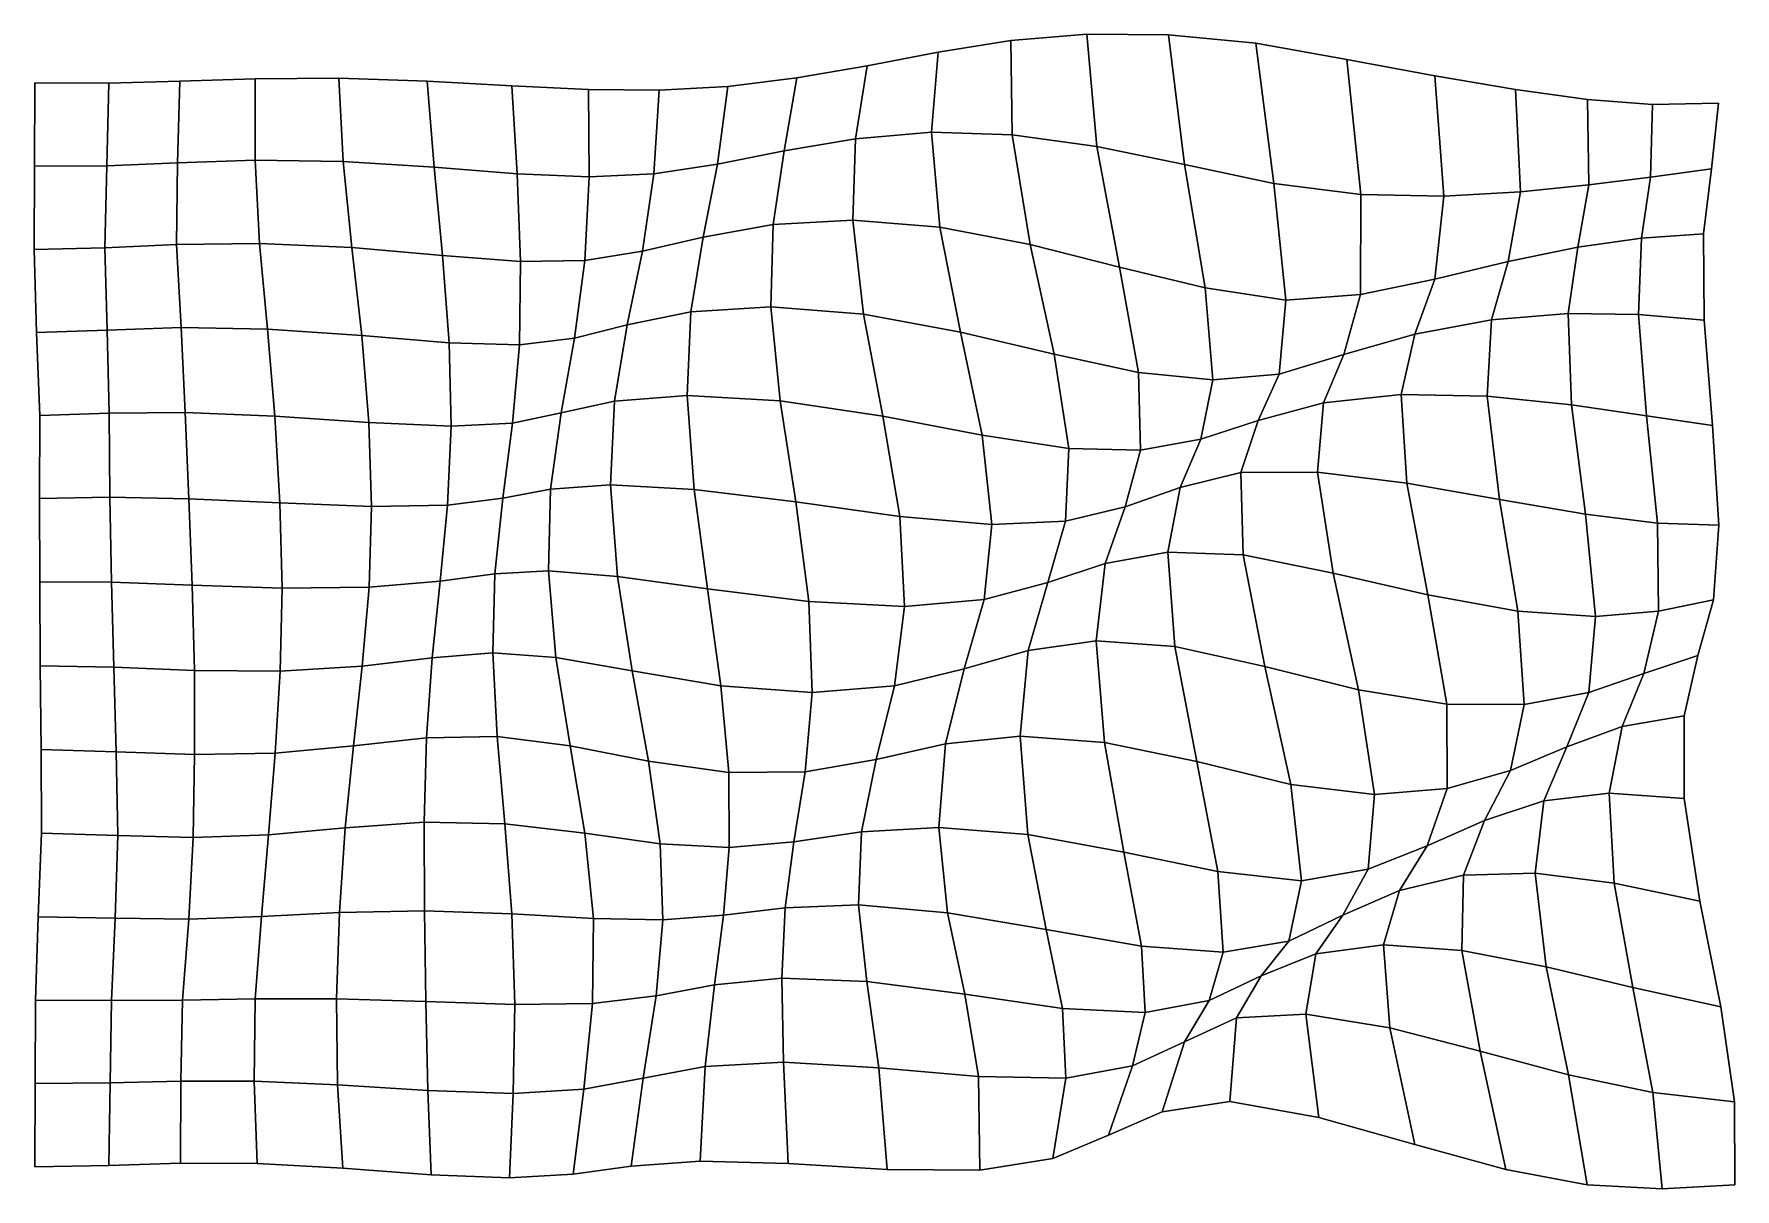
# Model space of a CAD drawing. Extents: x -160 to 224, y -131 to 130.
import ezdxf

# ---------------------------------------------------------------- set-up
doc = ezdxf.new("R2010")
doc.units = 0

msp = doc.modelspace()

# ---------------------------------------------------------------- linework, layer by layer
for points in [[(42.416771, 107.532501, -0.635019), (60.591793, 106.983719, -1.232821), (60.26078, 128.264923, -1.364634), (43.870689, 125.624252, -1.144193)], [(42.416771, 107.532501, -0.635019), (43.870689, 125.624252, -1.144193), (60.26078, 128.264923, -1.364634), (60.591793, 106.983719, -1.232821)], [(60.591793, 106.983719, -1.232821), (79.689339, 104.349121, -2.680661), (77.44548, 129.721542, -2.390889), (60.26078, 128.264923, -1.364634)], [(60.591793, 106.983719, -1.232821), (60.26078, 128.264923, -1.364634), (77.44548, 129.721542, -2.390889), (79.689339, 104.349121, -2.680661)], [(79.689339, 104.349121, -2.680661), (99.482933, 100.283752, -4.939702), (95.838097, 129.524475, -4.18456), (77.44548, 129.721542, -2.390889)], [(79.689339, 104.349121, -2.680661), (77.44548, 129.721542, -2.390889), (95.838097, 129.524475, -4.18456), (99.482933, 100.283752, -4.939702)], [(99.482933, 100.283752, -4.939702), (119.659439, 95.987465, -7.917794), (115.574905, 127.675499, -6.460761), (95.838097, 129.524475, -4.18456)], [(99.482933, 100.283752, -4.939702), (95.838097, 129.524475, -4.18456), (115.574905, 127.675499, -6.460761), (119.659439, 95.987465, -7.917794)], [(119.659439, 95.987465, -7.917794), (139.291016, 93.506897, -10.21384), (136.102051, 123.948944, -7.811307), (115.574905, 127.675499, -6.460761)], [(119.659439, 95.987465, -7.917794), (115.574905, 127.675499, -6.460761), (136.102051, 123.948944, -7.811307), (139.291016, 93.506897, -10.21384)], [(25.254122, 106.079361, -0.805768), (42.416771, 107.532501, -0.635019), (43.870689, 125.624252, -1.144193), (27.853018, 122.556686, -1.5322)], [(25.254122, 106.079361, -0.805768), (27.853018, 122.556686, -1.5322), (43.870689, 125.624252, -1.144193), (42.416771, 107.532501, -0.635019)], [(139.291016, 93.506897, -10.21384), (157.99231, 93.082741, -11.460513), (155.967896, 120.309494, -7.823691), (136.102051, 123.948944, -7.811307)], [(139.291016, 93.506897, -10.21384), (136.102051, 123.948944, -7.811307), (155.967896, 120.309494, -7.823691), (157.99231, 93.082741, -11.460513)], [(-143.727097, 99.983788, -1.225324), (-127.796242, 100.652481, -1.269224), (-127.237366, 119.073296, -1.241053), (-143.285446, 118.656471, -1.248354)], [(-143.727097, 99.983788, -1.225324), (-143.285446, 118.656471, -1.248354), (-127.237366, 119.073296, -1.241053), (-127.796242, 100.652481, -1.269224)], [(-127.796242, 100.652481, -1.269224), (-110.262192, 101.215256, -1.332188), (-110.288658, 119.622101, -1.233013), (-127.237366, 119.073296, -1.241053)], [(-127.796242, 100.652481, -1.269224), (-127.237366, 119.073296, -1.241053), (-110.288658, 119.622101, -1.233013), (-110.262192, 101.215256, -1.332188)], [(-110.262192, 101.215256, -1.332188), (-90.380569, 100.926994, -1.338126), (-91.413292, 119.720818, -1.18757), (-110.288658, 119.622101, -1.233013)], [(-110.262192, 101.215256, -1.332188), (-110.288658, 119.622101, -1.233013), (-91.413292, 119.720818, -1.18757), (-90.380569, 100.926994, -1.338126)], [(-90.380569, 100.926994, -1.338126), (-69.895515, 99.685135, -1.372527), (-71.418968, 119.105621, -1.203626), (-91.413292, 119.720818, -1.18757)], [(-90.380569, 100.926994, -1.338126), (-91.413292, 119.720818, -1.18757), (-71.418968, 119.105621, -1.203626), (-69.895515, 99.685135, -1.372527)], [(-69.895515, 99.685135, -1.372527), (-51.167137, 98.187408, -1.586406), (-52.346634, 118.056534, -1.44335), (-71.418968, 119.105621, -1.203626)], [(-69.895515, 99.685135, -1.372527), (-71.418968, 119.105621, -1.203626), (-52.346634, 118.056534, -1.44335), (-51.167137, 98.187408, -1.586406)], [(-5.922572, 100.359726, -2.009435), (9.14342, 103.337982, -1.425613), (12.022399, 119.803795, -2.125417), (-3.589321, 117.878021, -2.481224)], [(-5.922572, 100.359726, -2.009435), (-3.589321, 117.878021, -2.481224), (12.022399, 119.803795, -2.125417), (9.14342, 103.337982, -1.425613)], [(9.14342, 103.337982, -1.425613), (25.254122, 106.079361, -0.805768), (27.853018, 122.556686, -1.5322), (12.022399, 119.803795, -2.125417)], [(9.14342, 103.337982, -1.425613), (12.022399, 119.803795, -2.125417), (27.853018, 122.556686, -1.5322), (25.254122, 106.079361, -0.805768)], [(157.99231, 93.082741, -11.460513), (175.301819, 94.081703, -10.85343), (174.225266, 117.212891, -6.053822), (155.967896, 120.309494, -7.823691)], [(157.99231, 93.082741, -11.460513), (155.967896, 120.309494, -7.823691), (174.225266, 117.212891, -6.053822), (175.301819, 94.081703, -10.85343)], [(-160.068649, 99.858925, -1.276517), (-143.727097, 99.983788, -1.225324), (-143.285446, 118.656471, -1.248354), (-159.995377, 118.706772, -1.296159)], [(-160.068649, 99.858925, -1.276517), (-159.995377, 118.706772, -1.296159), (-143.285446, 118.656471, -1.248354), (-143.727097, 99.983788, -1.225324)], [(-51.167137, 98.187408, -1.586406), (-34.904247, 97.454285, -1.951088), (-35.050762, 117.173065, -1.91509), (-52.346634, 118.056534, -1.44335)], [(-51.167137, 98.187408, -1.586406), (-52.346634, 118.056534, -1.44335), (-35.050762, 117.173065, -1.91509), (-34.904247, 97.454285, -1.951088)], [(-34.904247, 97.454285, -1.951088), (-20.279827, 98.178749, -2.188369), (-19.087627, 117.01152, -2.371392), (-35.050762, 117.173065, -1.91509)], [(-34.904247, 97.454285, -1.951088), (-35.050762, 117.173065, -1.91509), (-19.087627, 117.01152, -2.371392), (-20.279827, 98.178749, -2.188369)], [(-20.279827, 98.178749, -2.188369), (-5.922572, 100.359726, -2.009435), (-3.589321, 117.878021, -2.481224), (-19.087627, 117.01152, -2.371392)], [(-20.279827, 98.178749, -2.188369), (-19.087627, 117.01152, -2.371392), (-3.589321, 117.878021, -2.481224), (-5.922572, 100.359726, -2.009435)], [(175.301819, 94.081703, -10.85343), (190.768234, 95.688713, -8.000104), (190.427109, 114.931641, -2.675214), (174.225266, 117.212891, -6.053822)], [(175.301819, 94.081703, -10.85343), (174.225266, 117.212891, -6.053822), (190.427109, 114.931641, -2.675214), (190.768234, 95.688713, -8.000104)], [(190.768234, 95.688713, -8.000104), (204.657166, 97.418694, -3.536119), (205.146713, 113.802956, 1.265664), (190.427109, 114.931641, -2.675214)], [(190.768234, 95.688713, -8.000104), (190.427109, 114.931641, -2.675214), (205.146713, 113.802956, 1.265664), (204.657166, 97.418694, -3.536119)], [(204.657166, 97.418694, -3.536119), (218.418365, 99.266205, 0.917076), (219.975372, 114.141312, 4.205523), (205.146713, 113.802956, 1.265664)], [(204.657166, 97.418694, -3.536119), (205.146713, 113.802956, 1.265664), (219.975372, 114.141312, 4.205523), (218.418365, 99.266205, 0.917076)], [(24.655182, 87.706963, -0.638758), (44.280785, 86.138611, -0.775067), (42.416771, 107.532501, -0.635019), (25.254122, 106.079361, -0.805768)], [(24.655182, 87.706963, -0.638758), (25.254122, 106.079361, -0.805768), (42.416771, 107.532501, -0.635019), (44.280785, 86.138611, -0.775067)], [(44.280785, 86.138611, -0.775067), (64.626549, 82.232239, -1.559673), (60.591793, 106.983719, -1.232821), (42.416771, 107.532501, -0.635019)], [(44.280785, 86.138611, -0.775067), (42.416771, 107.532501, -0.635019), (60.591793, 106.983719, -1.232821), (64.626549, 82.232239, -1.559673)], [(6.633297, 86.706863, -1.014094), (24.655182, 87.706963, -0.638758), (25.254122, 106.079361, -0.805768), (9.14342, 103.337982, -1.425613)], [(6.633297, 86.706863, -1.014094), (9.14342, 103.337982, -1.425613), (25.254122, 106.079361, -0.805768), (24.655182, 87.706963, -0.638758)], [(64.626549, 82.232239, -1.559673), (84.806602, 77.10981, -2.926367), (79.689339, 104.349121, -2.680661), (60.591793, 106.983719, -1.232821)], [(64.626549, 82.232239, -1.559673), (60.591793, 106.983719, -1.232821), (79.689339, 104.349121, -2.680661), (84.806602, 77.10981, -2.926367)], [(84.806602, 77.10981, -2.926367), (104.12619, 72.387985, -4.864517), (99.482933, 100.283752, -4.939702), (79.689339, 104.349121, -2.680661)], [(84.806602, 77.10981, -2.926367), (79.689339, 104.349121, -2.680661), (99.482933, 100.283752, -4.939702), (104.12619, 72.387985, -4.864517)], [(-160.1772, 81.081978, -1.256714), (-144.208481, 81.441513, -1.219374), (-143.727097, 99.983788, -1.225324), (-160.068649, 99.858925, -1.276517)], [(-160.1772, 81.081978, -1.256714), (-160.068649, 99.858925, -1.276517), (-143.727097, 99.983788, -1.225324), (-144.208481, 81.441513, -1.219374)], [(-144.208481, 81.441513, -1.219374), (-128.006592, 82.193199, -1.344999), (-127.796242, 100.652481, -1.269224), (-143.727097, 99.983788, -1.225324)], [(-144.208481, 81.441513, -1.219374), (-143.727097, 99.983788, -1.225324), (-127.796242, 100.652481, -1.269224), (-128.006592, 82.193199, -1.344999)], [(-128.006592, 82.193199, -1.344999), (-109.317719, 82.420601, -1.489721), (-110.262192, 101.215256, -1.332188), (-127.796242, 100.652481, -1.269224)], [(-128.006592, 82.193199, -1.344999), (-127.796242, 100.652481, -1.269224), (-110.262192, 101.215256, -1.332188), (-109.317719, 82.420601, -1.489721)], [(-109.317719, 82.420601, -1.489721), (-88.430374, 81.482445, -1.500468), (-90.380569, 100.926994, -1.338126), (-110.262192, 101.215256, -1.332188)], [(-109.317719, 82.420601, -1.489721), (-110.262192, 101.215256, -1.332188), (-90.380569, 100.926994, -1.338126), (-88.430374, 81.482445, -1.500468)], [(-88.430374, 81.482445, -1.500468), (-67.981628, 79.732651, -1.441982), (-69.895515, 99.685135, -1.372527), (-90.380569, 100.926994, -1.338126)], [(-88.430374, 81.482445, -1.500468), (-90.380569, 100.926994, -1.338126), (-69.895515, 99.685135, -1.372527), (-67.981628, 79.732651, -1.441982)], [(-22.874365, 80.683914, -1.763668), (-9.161705, 83.887634, -1.51542), (-5.922572, 100.359726, -2.009435), (-20.279827, 98.178749, -2.188369)], [(-22.874365, 80.683914, -1.763668), (-20.279827, 98.178749, -2.188369), (-5.922572, 100.359726, -2.009435), (-9.161705, 83.887634, -1.51542)], [(-9.161705, 83.887634, -1.51542), (6.633297, 86.706863, -1.014094), (9.14342, 103.337982, -1.425613), (-5.922572, 100.359726, -2.009435)], [(-9.161705, 83.887634, -1.51542), (-5.922572, 100.359726, -2.009435), (9.14342, 103.337982, -1.425613), (6.633297, 86.706863, -1.014094)], [(104.12619, 72.387985, -4.864517), (122.354141, 69.610558, -7.557283), (119.659439, 95.987465, -7.917794), (99.482933, 100.283752, -4.939702)], [(104.12619, 72.387985, -4.864517), (99.482933, 100.283752, -4.939702), (119.659439, 95.987465, -7.917794), (122.354141, 69.610558, -7.557283)], [(-67.981628, 79.732651, -1.441982), (-50.345695, 78.369797, -1.497211), (-51.167137, 98.187408, -1.586406), (-69.895515, 99.685135, -1.372527)], [(-67.981628, 79.732651, -1.441982), (-69.895515, 99.685135, -1.372527), (-51.167137, 98.187408, -1.586406), (-50.345695, 78.369797, -1.497211)], [(-50.345695, 78.369797, -1.497211), (-35.863956, 78.579948, -1.681912), (-34.904247, 97.454285, -1.951088), (-51.167137, 98.187408, -1.586406)], [(-50.345695, 78.369797, -1.497211), (-51.167137, 98.187408, -1.586406), (-34.904247, 97.454285, -1.951088), (-35.863956, 78.579948, -1.681912)], [(-35.863956, 78.579948, -1.681912), (-22.874365, 80.683914, -1.763668), (-20.279827, 98.178749, -2.188369), (-34.904247, 97.454285, -1.951088)], [(-35.863956, 78.579948, -1.681912), (-34.904247, 97.454285, -1.951088), (-20.279827, 98.178749, -2.188369), (-22.874365, 80.683914, -1.763668)], [(122.354141, 69.610558, -7.557283), (139.243896, 70.927467, -10.074596), (139.291016, 93.506897, -10.21384), (119.659439, 95.987465, -7.917794)], [(122.354141, 69.610558, -7.557283), (119.659439, 95.987465, -7.917794), (139.291016, 93.506897, -10.21384), (139.243896, 70.927467, -10.074596)], [(188.238632, 81.631111, -11.240199), (202.664536, 83.650665, -7.286201), (204.657166, 97.418694, -3.536119), (190.768234, 95.688713, -8.000104)], [(188.238632, 81.631111, -11.240199), (190.768234, 95.688713, -8.000104), (204.657166, 97.418694, -3.536119), (202.664536, 83.650665, -7.286201)], [(202.664536, 83.650665, -7.286201), (216.652466, 84.62561, -2.415159), (218.418365, 99.266205, 0.917076), (204.657166, 97.418694, -3.536119)], [(202.664536, 83.650665, -7.286201), (204.657166, 97.418694, -3.536119), (218.418365, 99.266205, 0.917076), (216.652466, 84.62561, -2.415159)], [(139.243896, 70.927467, -10.074596), (155.963669, 74.354668, -12.200195), (157.99231, 93.082741, -11.460513), (139.291016, 93.506897, -10.21384)], [(139.243896, 70.927467, -10.074596), (139.291016, 93.506897, -10.21384), (157.99231, 93.082741, -11.460513), (155.963669, 74.354668, -12.200195)], [(155.963669, 74.354668, -12.200195), (172.526474, 78.345406, -12.900994), (175.301819, 94.081703, -10.85343), (157.99231, 93.082741, -11.460513)], [(155.963669, 74.354668, -12.200195), (157.99231, 93.082741, -11.460513), (175.301819, 94.081703, -10.85343), (172.526474, 78.345406, -12.900994)], [(172.526474, 78.345406, -12.900994), (188.238632, 81.631111, -11.240199), (190.768234, 95.688713, -8.000104), (175.301819, 94.081703, -10.85343)], [(172.526474, 78.345406, -12.900994), (175.301819, 94.081703, -10.85343), (190.768234, 95.688713, -8.000104), (188.238632, 81.631111, -11.240199)], [(-11.924876, 67.00415, -1.360367), (6.125107, 68.135376, -1.270839), (6.633297, 86.706863, -1.014094), (-9.161705, 83.887634, -1.51542)], [(-11.924876, 67.00415, -1.360367), (-9.161705, 83.887634, -1.51542), (6.633297, 86.706863, -1.014094), (6.125107, 68.135376, -1.270839)], [(6.125107, 68.135376, -1.270839), (27.033085, 66.487923, -1.297559), (24.655182, 87.706963, -0.638758), (6.633297, 86.706863, -1.014094)], [(6.125107, 68.135376, -1.270839), (6.633297, 86.706863, -1.014094), (24.655182, 87.706963, -0.638758), (27.033085, 66.487923, -1.297559)], [(27.033085, 66.487923, -1.297559), (48.948727, 62.422638, -1.641113), (44.280785, 86.138611, -0.775067), (24.655182, 87.706963, -0.638758)], [(27.033085, 66.487923, -1.297559), (24.655182, 87.706963, -0.638758), (44.280785, 86.138611, -0.775067), (48.948727, 62.422638, -1.641113)], [(48.948727, 62.422638, -1.641113), (70.0466, 57.403385, -2.279068), (64.626549, 82.232239, -1.559673), (44.280785, 86.138611, -0.775067)], [(48.948727, 62.422638, -1.641113), (44.280785, 86.138611, -0.775067), (64.626549, 82.232239, -1.559673), (70.0466, 57.403385, -2.279068)], [(201.972153, 66.357574, -9.446429), (216.743423, 65.128281, -4.92799), (216.652466, 84.62561, -2.415159), (202.664536, 83.650665, -7.286201)], [(201.972153, 66.357574, -9.446429), (202.664536, 83.650665, -7.286201), (216.652466, 84.62561, -2.415159), (216.743423, 65.128281, -4.92799)], [(-159.591705, 62.353325, -1.238063), (-143.701385, 62.866638, -1.23182), (-144.208481, 81.441513, -1.219374), (-160.1772, 81.081978, -1.256714)], [(-159.591705, 62.353325, -1.238063), (-160.1772, 81.081978, -1.256714), (-144.208481, 81.441513, -1.219374), (-143.701385, 62.866638, -1.23182)], [(-143.701385, 62.866638, -1.23182), (-126.949707, 63.420666, -1.46389), (-128.006592, 82.193199, -1.344999), (-144.208481, 81.441513, -1.219374)], [(-143.701385, 62.866638, -1.23182), (-144.208481, 81.441513, -1.219374), (-128.006592, 82.193199, -1.344999), (-126.949707, 63.420666, -1.46389)], [(-126.949707, 63.420666, -1.46389), (-107.452682, 63.091732, -1.685444), (-109.317719, 82.420601, -1.489721), (-128.006592, 82.193199, -1.344999)], [(-126.949707, 63.420666, -1.46389), (-128.006592, 82.193199, -1.344999), (-109.317719, 82.420601, -1.489721), (-107.452682, 63.091732, -1.685444)], [(-107.452682, 63.091732, -1.685444), (-86.221382, 61.654789, -1.632833), (-88.430374, 81.482445, -1.500468), (-109.317719, 82.420601, -1.489721)], [(-107.452682, 63.091732, -1.685444), (-109.317719, 82.420601, -1.489721), (-88.430374, 81.482445, -1.500468), (-86.221382, 61.654789, -1.632833)], [(-86.221382, 61.654789, -1.632833), (-66.465759, 59.993465, -1.361788), (-67.981628, 79.732651, -1.441982), (-88.430374, 81.482445, -1.500468)], [(-86.221382, 61.654789, -1.632833), (-88.430374, 81.482445, -1.500468), (-67.981628, 79.732651, -1.441982), (-66.465759, 59.993465, -1.361788)], [(-38.207184, 61.016792, -1.197348), (-26.303335, 64.042633, -1.33567), (-22.874365, 80.683914, -1.763668), (-35.863956, 78.579948, -1.681912)], [(-38.207184, 61.016792, -1.197348), (-35.863956, 78.579948, -1.681912), (-22.874365, 80.683914, -1.763668), (-26.303335, 64.042633, -1.33567)], [(-26.303335, 64.042633, -1.33567), (-11.924876, 67.00415, -1.360367), (-9.161705, 83.887634, -1.51542), (-22.874365, 80.683914, -1.763668)], [(-26.303335, 64.042633, -1.33567), (-22.874365, 80.683914, -1.763668), (-9.161705, 83.887634, -1.51542), (-11.924876, 67.00415, -1.360367)], [(70.0466, 57.403385, -2.279068), (89.123657, 53.303574, -3.091141), (84.806602, 77.10981, -2.926367), (64.626549, 82.232239, -1.559673)], [(70.0466, 57.403385, -2.279068), (64.626549, 82.232239, -1.559673), (84.806602, 77.10981, -2.926367), (89.123657, 53.303574, -3.091141)], [(168.791763, 65.217522, -12.771419), (186.06279, 66.637772, -12.408493), (188.238632, 81.631111, -11.240199), (172.526474, 78.345406, -12.900994)], [(168.791763, 65.217522, -12.771419), (172.526474, 78.345406, -12.900994), (188.238632, 81.631111, -11.240199), (186.06279, 66.637772, -12.408493)], [(186.06279, 66.637772, -12.408493), (201.972153, 66.357574, -9.446429), (202.664536, 83.650665, -7.286201), (188.238632, 81.631111, -11.240199)], [(186.06279, 66.637772, -12.408493), (188.238632, 81.631111, -11.240199), (202.664536, 83.650665, -7.286201), (201.972153, 66.357574, -9.446429)], [(-66.465759, 59.993465, -1.361788), (-50.626755, 59.50787, -1.162039), (-50.345695, 78.369797, -1.497211), (-67.981628, 79.732651, -1.441982)], [(-66.465759, 59.993465, -1.361788), (-67.981628, 79.732651, -1.441982), (-50.345695, 78.369797, -1.497211), (-50.626755, 59.50787, -1.162039)], [(-50.626755, 59.50787, -1.162039), (-38.207184, 61.016792, -1.197348), (-35.863956, 78.579948, -1.681912), (-50.345695, 78.369797, -1.497211)], [(-50.626755, 59.50787, -1.162039), (-50.345695, 78.369797, -1.497211), (-35.863956, 78.579948, -1.681912), (-38.207184, 61.016792, -1.197348)], [(89.123657, 53.303574, -3.091141), (105.849335, 51.618366, -4.178951), (104.12619, 72.387985, -4.864517), (84.806602, 77.10981, -2.926367)], [(89.123657, 53.303574, -3.091141), (84.806602, 77.10981, -2.926367), (104.12619, 72.387985, -4.864517), (105.849335, 51.618366, -4.178951)], [(151.461121, 61.91774, -10.961882), (168.791763, 65.217522, -12.771419), (172.526474, 78.345406, -12.900994), (155.963669, 74.354668, -12.200195)], [(151.461121, 61.91774, -10.961882), (155.963669, 74.354668, -12.200195), (172.526474, 78.345406, -12.900994), (168.791763, 65.217522, -12.771419)], [(135.431839, 57.353165, -8.32036), (151.461121, 61.91774, -10.961882), (155.963669, 74.354668, -12.200195), (139.243896, 70.927467, -10.074596)], [(135.431839, 57.353165, -8.32036), (139.243896, 70.927467, -10.074596), (155.963669, 74.354668, -12.200195), (151.461121, 61.91774, -10.961882)], [(105.849335, 51.618366, -4.178951), (120.859802, 52.925117, -6.019999), (122.354141, 69.610558, -7.557283), (104.12619, 72.387985, -4.864517)], [(105.849335, 51.618366, -4.178951), (104.12619, 72.387985, -4.864517), (122.354141, 69.610558, -7.557283), (120.859802, 52.925117, -6.019999)], [(120.859802, 52.925117, -6.019999), (135.431839, 57.353165, -8.32036), (139.243896, 70.927467, -10.074596), (122.354141, 69.610558, -7.557283)], [(120.859802, 52.925117, -6.019999), (122.354141, 69.610558, -7.557283), (139.243896, 70.927467, -10.074596), (135.431839, 57.353165, -8.32036)], [(-29.145899, 46.850376, -1.048304), (-12.755564, 48.136097, -1.680047), (-11.924876, 67.00415, -1.360367), (-26.303335, 64.042633, -1.33567)], [(-29.145899, 46.850376, -1.048304), (-26.303335, 64.042633, -1.33567), (-11.924876, 67.00415, -1.360367), (-12.755564, 48.136097, -1.680047)], [(-12.755564, 48.136097, -1.680047), (8.191052, 46.909859, -2.243423), (6.125107, 68.135376, -1.270839), (-11.924876, 67.00415, -1.360367)], [(-12.755564, 48.136097, -1.680047), (-11.924876, 67.00415, -1.360367), (6.125107, 68.135376, -1.270839), (8.191052, 46.909859, -2.243423)], [(8.191052, 46.909859, -2.243423), (31.393349, 43.413631, -2.682783), (27.033085, 66.487923, -1.297559), (6.125107, 68.135376, -1.270839)], [(8.191052, 46.909859, -2.243423), (6.125107, 68.135376, -1.270839), (27.033085, 66.487923, -1.297559), (31.393349, 43.413631, -2.682783)], [(31.393349, 43.413631, -2.682783), (53.823151, 39.16959, -3.005159), (48.948727, 62.422638, -1.641113), (27.033085, 66.487923, -1.297559)], [(31.393349, 43.413631, -2.682783), (27.033085, 66.487923, -1.297559), (48.948727, 62.422638, -1.641113), (53.823151, 39.16959, -3.005159)], [(167.785294, 47.927727, -11.76619), (186.849182, 45.984901, -12.317256), (186.06279, 66.637772, -12.408493), (168.791763, 65.217522, -12.771419)], [(167.785294, 47.927727, -11.76619), (168.791763, 65.217522, -12.771419), (186.06279, 66.637772, -12.408493), (186.849182, 45.984901, -12.317256)], [(186.849182, 45.984901, -12.317256), (203.775742, 43.490704, -10.221684), (201.972153, 66.357574, -9.446429), (186.06279, 66.637772, -12.408493)], [(186.849182, 45.984901, -12.317256), (186.06279, 66.637772, -12.408493), (201.972153, 66.357574, -9.446429), (203.775742, 43.490704, -10.221684)], [(203.775742, 43.490704, -10.221684), (218.656448, 41.343006, -6.298539), (216.743423, 65.128281, -4.92799), (201.972153, 66.357574, -9.446429)], [(203.775742, 43.490704, -10.221684), (201.972153, 66.357574, -9.446429), (216.743423, 65.128281, -4.92799), (218.656448, 41.343006, -6.298539)], [(-158.895218, 43.623032, -1.220249), (-143.208755, 44.110153, -1.257419), (-143.701385, 62.866638, -1.23182), (-159.591705, 62.353325, -1.238063)], [(-158.895218, 43.623032, -1.220249), (-159.591705, 62.353325, -1.238063), (-143.701385, 62.866638, -1.23182), (-143.208755, 44.110153, -1.257419)], [(-143.208755, 44.110153, -1.257419), (-126.044228, 44.2467, -1.612779), (-126.949707, 63.420666, -1.46389), (-143.701385, 62.866638, -1.23182)], [(-143.208755, 44.110153, -1.257419), (-143.701385, 62.866638, -1.23182), (-126.949707, 63.420666, -1.46389), (-126.044228, 44.2467, -1.612779)], [(-126.044228, 44.2467, -1.612779), (-105.852982, 43.438454, -1.902409), (-107.452682, 63.091732, -1.685444), (-126.949707, 63.420666, -1.46389)], [(-126.044228, 44.2467, -1.612779), (-126.949707, 63.420666, -1.46389), (-107.452682, 63.091732, -1.685444), (-105.852982, 43.438454, -1.902409)], [(-105.852982, 43.438454, -1.902409), (-84.595886, 42.021694, -1.72387), (-86.221382, 61.654789, -1.632833), (-107.452682, 63.091732, -1.685444)], [(-105.852982, 43.438454, -1.902409), (-107.452682, 63.091732, -1.685444), (-86.221382, 61.654789, -1.632833), (-84.595886, 42.021694, -1.72387)], [(-84.595886, 42.021694, -1.72387), (-66.054504, 41.14719, -1.140971), (-66.465759, 59.993465, -1.361788), (-86.221382, 61.654789, -1.632833)], [(-84.595886, 42.021694, -1.72387), (-86.221382, 61.654789, -1.632833), (-66.465759, 59.993465, -1.361788), (-66.054504, 41.14719, -1.140971)], [(-41.235195, 44.178253, -0.599453), (-29.145899, 46.850376, -1.048304), (-26.303335, 64.042633, -1.33567), (-38.207184, 61.016792, -1.197348)], [(-41.235195, 44.178253, -0.599453), (-38.207184, 61.016792, -1.197348), (-26.303335, 64.042633, -1.33567), (-29.145899, 46.850376, -1.048304)], [(53.823151, 39.16959, -3.005159), (73.384949, 36.157982, -3.154151), (70.0466, 57.403385, -2.279068), (48.948727, 62.422638, -1.641113)], [(53.823151, 39.16959, -3.005159), (48.948727, 62.422638, -1.641113), (70.0466, 57.403385, -2.279068), (73.384949, 36.157982, -3.154151)], [(130.841537, 46.448399, -6.341394), (148.404205, 48.301182, -9.266577), (151.461121, 61.91774, -10.961882), (135.431839, 57.353165, -8.32036)], [(130.841537, 46.448399, -6.341394), (135.431839, 57.353165, -8.32036), (151.461121, 61.91774, -10.961882), (148.404205, 48.301182, -9.266577)], [(148.404205, 48.301182, -9.266577), (167.785294, 47.927727, -11.76619), (168.791763, 65.217522, -12.771419), (151.461121, 61.91774, -10.961882)], [(148.404205, 48.301182, -9.266577), (151.461121, 61.91774, -10.961882), (168.791763, 65.217522, -12.771419), (167.785294, 47.927727, -11.76619)], [(-66.054504, 41.14719, -1.140971), (-52.18993, 41.864986, -0.629904), (-50.626755, 59.50787, -1.162039), (-66.465759, 59.993465, -1.361788)], [(-66.054504, 41.14719, -1.140971), (-66.465759, 59.993465, -1.361788), (-50.626755, 59.50787, -1.162039), (-52.18993, 41.864986, -0.629904)], [(-52.18993, 41.864986, -0.629904), (-41.235195, 44.178253, -0.599453), (-38.207184, 61.016792, -1.197348), (-50.626755, 59.50787, -1.162039)], [(-52.18993, 41.864986, -0.629904), (-50.626755, 59.50787, -1.162039), (-38.207184, 61.016792, -1.197348), (-41.235195, 44.178253, -0.599453)], [(73.384949, 36.157982, -3.154151), (89.54966, 35.784485, -3.135215), (89.123657, 53.303574, -3.091141), (70.0466, 57.403385, -2.279068)], [(73.384949, 36.157982, -3.154151), (70.0466, 57.403385, -2.279068), (89.123657, 53.303574, -3.091141), (89.54966, 35.784485, -3.135215)], [(116.126671, 42.479816, -4.276093), (130.841537, 46.448399, -6.341394), (135.431839, 57.353165, -8.32036), (120.859802, 52.925117, -6.019999)], [(116.126671, 42.479816, -4.276093), (120.859802, 52.925117, -6.019999), (135.431839, 57.353165, -8.32036), (130.841537, 46.448399, -6.341394)], [(89.54966, 35.784485, -3.135215), (103.195663, 38.237415, -3.266782), (105.849335, 51.618366, -4.178951), (89.123657, 53.303574, -3.091141)], [(89.54966, 35.784485, -3.135215), (89.123657, 53.303574, -3.091141), (105.849335, 51.618366, -4.178951), (103.195663, 38.237415, -3.266782)], [(103.195663, 38.237415, -3.266782), (116.126671, 42.479816, -4.276093), (120.859802, 52.925117, -6.019999), (105.849335, 51.618366, -4.178951)], [(103.195663, 38.237415, -3.266782), (105.849335, 51.618366, -4.178951), (120.859802, 52.925117, -6.019999), (116.126671, 42.479816, -4.276093)], [(-43.599735, 26.941759, 0.068277), (-30.032688, 27.935669, -0.856753), (-29.145899, 46.850376, -1.048304), (-41.235195, 44.178253, -0.599453)], [(-43.599735, 26.941759, 0.068277), (-41.235195, 44.178253, -0.599453), (-29.145899, 46.850376, -1.048304), (-30.032688, 27.935669, -0.856753)], [(-30.032688, 27.935669, -0.856753), (-11.204709, 26.909462, -2.317601), (-12.755564, 48.136097, -1.680047), (-29.145899, 46.850376, -1.048304)], [(-30.032688, 27.935669, -0.856753), (-29.145899, 46.850376, -1.048304), (-12.755564, 48.136097, -1.680047), (-11.204709, 26.909462, -2.317601)], [(-11.204709, 26.909462, -2.317601), (11.742919, 24.064775, -3.690742), (8.191052, 46.909859, -2.243423), (-12.755564, 48.136097, -1.680047)], [(-11.204709, 26.909462, -2.317601), (-12.755564, 48.136097, -1.680047), (8.191052, 46.909859, -2.243423), (11.742919, 24.064775, -3.690742)], [(11.742919, 24.064775, -3.690742), (35.26601, 20.803688, -4.545808), (31.393349, 43.413631, -2.682783), (8.191052, 46.909859, -2.243423)], [(11.742919, 24.064775, -3.690742), (8.191052, 46.909859, -2.243423), (31.393349, 43.413631, -2.682783), (35.26601, 20.803688, -4.545808)], [(112.205635, 30.735857, -3.521886), (129.53035, 30.81201, -5.477612), (130.841537, 46.448399, -6.341394), (116.126671, 42.479816, -4.276093)], [(112.205635, 30.735857, -3.521886), (116.126671, 42.479816, -4.276093), (130.841537, 46.448399, -6.341394), (129.53035, 30.81201, -5.477612)], [(129.53035, 30.81201, -5.477612), (149.654099, 28.293583, -8.419662), (148.404205, 48.301182, -9.266577), (130.841537, 46.448399, -6.341394)], [(129.53035, 30.81201, -5.477612), (130.841537, 46.448399, -6.341394), (148.404205, 48.301182, -9.266577), (149.654099, 28.293583, -8.419662)], [(149.654099, 28.293583, -8.419662), (170.60788, 24.616039, -10.975868), (167.785294, 47.927727, -11.76619), (148.404205, 48.301182, -9.266577)], [(149.654099, 28.293583, -8.419662), (148.404205, 48.301182, -9.266577), (167.785294, 47.927727, -11.76619), (170.60788, 24.616039, -10.975868)], [(170.60788, 24.616039, -10.975868), (189.986343, 21.290548, -11.657014), (186.849182, 45.984901, -12.317256), (167.785294, 47.927727, -11.76619)], [(170.60788, 24.616039, -10.975868), (167.785294, 47.927727, -11.76619), (186.849182, 45.984901, -12.317256), (189.986343, 21.290548, -11.657014)], [(-158.910767, 24.844555, -1.202471), (-143.063049, 25.120741, -1.285194), (-143.208755, 44.110153, -1.257419), (-158.895218, 43.623032, -1.220249)], [(-158.910767, 24.844555, -1.202471), (-158.895218, 43.623032, -1.220249), (-143.208755, 44.110153, -1.257419), (-143.063049, 25.120741, -1.285194)], [(-143.063049, 25.120741, -1.285194), (-125.247803, 24.797403, -1.772146), (-126.044228, 44.2467, -1.612779), (-143.208755, 44.110153, -1.257419)], [(-143.063049, 25.120741, -1.285194), (-143.208755, 44.110153, -1.257419), (-126.044228, 44.2467, -1.612779), (-125.247803, 24.797403, -1.772146)], [(-125.247803, 24.797403, -1.772146), (-104.665077, 23.848394, -2.132225), (-105.852982, 43.438454, -1.902409), (-126.044228, 44.2467, -1.612779)], [(-125.247803, 24.797403, -1.772146), (-126.044228, 44.2467, -1.612779), (-105.852982, 43.438454, -1.902409), (-104.665077, 23.848394, -2.132225)], [(-104.665077, 23.848394, -2.132225), (-83.981758, 23.05159, -1.800066), (-84.595886, 42.021694, -1.72387), (-105.852982, 43.438454, -1.902409)], [(-104.665077, 23.848394, -2.132225), (-105.852982, 43.438454, -1.902409), (-84.595886, 42.021694, -1.72387), (-83.981758, 23.05159, -1.800066)], [(-54.395504, 24.93119, 0.019037), (-43.599735, 26.941759, 0.068277), (-41.235195, 44.178253, -0.599453), (-52.18993, 41.864986, -0.629904)], [(-54.395504, 24.93119, 0.019037), (-52.18993, 41.864986, -0.629904), (-41.235195, 44.178253, -0.599453), (-43.599735, 26.941759, 0.068277)], [(35.26601, 20.803688, -4.545808), (56.006283, 18.954836, -4.729043), (53.823151, 39.16959, -3.005159), (31.393349, 43.413631, -2.682783)], [(35.26601, 20.803688, -4.545808), (31.393349, 43.413631, -2.682783), (53.823151, 39.16959, -3.005159), (56.006283, 18.954836, -4.729043)], [(98.475212, 27.343992, -2.943137), (112.205635, 30.735857, -3.521886), (116.126671, 42.479816, -4.276093), (103.195663, 38.237415, -3.266782)], [(98.475212, 27.343992, -2.943137), (103.195663, 38.237415, -3.266782), (116.126671, 42.479816, -4.276093), (112.205635, 30.735857, -3.521886)], [(189.986343, 21.290548, -11.657014), (206.273895, 19.285275, -9.892339), (203.775742, 43.490704, -10.221684), (186.849182, 45.984901, -12.317256)], [(189.986343, 21.290548, -11.657014), (186.849182, 45.984901, -12.317256), (203.775742, 43.490704, -10.221684), (206.273895, 19.285275, -9.892339)], [(206.273895, 19.285275, -9.892339), (220.098145, 18.831856, -6.470381), (218.656448, 41.343006, -6.298539), (203.775742, 43.490704, -10.221684)], [(206.273895, 19.285275, -9.892339), (203.775742, 43.490704, -10.221684), (218.656448, 41.343006, -6.298539), (220.098145, 18.831856, -6.470381)], [(-83.981758, 23.05159, -1.800066), (-66.889603, 23.343699, -0.846059), (-66.054504, 41.14719, -1.140971), (-84.595886, 42.021694, -1.72387)], [(-83.981758, 23.05159, -1.800066), (-84.595886, 42.021694, -1.72387), (-66.054504, 41.14719, -1.140971), (-66.889603, 23.343699, -0.846059)], [(-66.889603, 23.343699, -0.846059), (-54.395504, 24.93119, 0.019037), (-52.18993, 41.864986, -0.629904), (-66.054504, 41.14719, -1.140971)], [(-66.889603, 23.343699, -0.846059), (-66.054504, 41.14719, -1.140971), (-52.18993, 41.864986, -0.629904), (-54.395504, 24.93119, 0.019037)], [(56.006283, 18.954836, -4.729043), (72.64521, 19.73102, -4.28403), (73.384949, 36.157982, -3.154151), (53.823151, 39.16959, -3.005159)], [(56.006283, 18.954836, -4.729043), (53.823151, 39.16959, -3.005159), (73.384949, 36.157982, -3.154151), (72.64521, 19.73102, -4.28403)], [(72.64521, 19.73102, -4.28403), (86.07338, 23.002016, -3.490492), (89.54966, 35.784485, -3.135215), (73.384949, 36.157982, -3.154151)], [(72.64521, 19.73102, -4.28403), (73.384949, 36.157982, -3.154151), (89.54966, 35.784485, -3.135215), (86.07338, 23.002016, -3.490492)], [(86.07338, 23.002016, -3.490492), (98.475212, 27.343992, -2.943137), (103.195663, 38.237415, -3.266782), (89.54966, 35.784485, -3.135215)], [(86.07338, 23.002016, -3.490492), (89.54966, 35.784485, -3.135215), (103.195663, 38.237415, -3.266782), (98.475212, 27.343992, -2.943137)], [(95.731804, 12.734376, -4.266444), (112.705635, 12.13297, -4.830227), (112.205635, 30.735857, -3.521886), (98.475212, 27.343992, -2.943137)], [(95.731804, 12.734376, -4.266444), (98.475212, 27.343992, -2.943137), (112.205635, 30.735857, -3.521886), (112.705635, 12.13297, -4.830227)], [(112.705635, 12.13297, -4.830227), (133.004929, 7.97445, -6.564017), (129.53035, 30.81201, -5.477612), (112.205635, 30.735857, -3.521886)], [(112.705635, 12.13297, -4.830227), (112.205635, 30.735857, -3.521886), (129.53035, 30.81201, -5.477612), (133.004929, 7.97445, -6.564017)], [(133.004929, 7.97445, -6.564017), (154.385727, 3.070325, -9.01362), (149.654099, 28.293583, -8.419662), (129.53035, 30.81201, -5.477612)], [(133.004929, 7.97445, -6.564017), (129.53035, 30.81201, -5.477612), (149.654099, 28.293583, -8.419662), (154.385727, 3.070325, -9.01362)], [(-56.15844, 7.852413, 0.681967), (-44.092747, 8.520228, 0.829692), (-43.599735, 26.941759, 0.068277), (-54.395504, 24.93119, 0.019037)], [(-56.15844, 7.852413, 0.681967), (-54.395504, 24.93119, 0.019037), (-43.599735, 26.941759, 0.068277), (-44.092747, 8.520228, 0.829692)], [(-44.092747, 8.520228, 0.829692), (-28.493612, 7.258292, -0.534468), (-30.032688, 27.935669, -0.856753), (-43.599735, 26.941759, 0.068277)], [(-44.092747, 8.520228, 0.829692), (-43.599735, 26.941759, 0.068277), (-30.032688, 27.935669, -0.856753), (-28.493612, 7.258292, -0.534468)], [(-28.493612, 7.258292, -0.534468), (-8.149533, 4.431173, -2.870379), (-11.204709, 26.909462, -2.317601), (-30.032688, 27.935669, -0.856753)], [(-28.493612, 7.258292, -0.534468), (-30.032688, 27.935669, -0.856753), (-11.204709, 26.909462, -2.317601), (-8.149533, 4.431173, -2.870379)], [(-8.149533, 4.431173, -2.870379), (14.698444, 1.570345, -5.173934), (11.742919, 24.064775, -3.690742), (-11.204709, 26.909462, -2.317601)], [(-8.149533, 4.431173, -2.870379), (-11.204709, 26.909462, -2.317601), (11.742919, 24.064775, -3.690742), (14.698444, 1.570345, -5.173934)], [(81.598457, 10.1547, -4.991663), (95.731804, 12.734376, -4.266444), (98.475212, 27.343992, -2.943137), (86.07338, 23.002016, -3.490492)], [(81.598457, 10.1547, -4.991663), (86.07338, 23.002016, -3.490492), (98.475212, 27.343992, -2.943137), (95.731804, 12.734376, -4.266444)], [(154.385727, 3.070325, -9.01362), (174.721405, -0.565944, -10.851917), (170.60788, 24.616039, -10.975868), (149.654099, 28.293583, -8.419662)], [(154.385727, 3.070325, -9.01362), (149.654099, 28.293583, -8.419662), (170.60788, 24.616039, -10.975868), (174.721405, -0.565944, -10.851917)], [(-158.900131, 5.999493, -1.18273), (-142.673676, 5.961736, -1.297318), (-143.063049, 25.120741, -1.285194), (-158.910767, 24.844555, -1.202471)], [(-158.900131, 5.999493, -1.18273), (-158.910767, 24.844555, -1.202471), (-143.063049, 25.120741, -1.285194), (-142.673676, 5.961736, -1.297318)], [(-142.673676, 5.961736, -1.297318), (-124.46936, 5.314869, -1.913636), (-125.247803, 24.797403, -1.772146), (-143.063049, 25.120741, -1.285194)], [(-142.673676, 5.961736, -1.297318), (-143.063049, 25.120741, -1.285194), (-125.247803, 24.797403, -1.772146), (-124.46936, 5.314869, -1.913636)], [(-124.46936, 5.314869, -1.913636), (-104.178108, 4.630636, -2.37151), (-104.665077, 23.848394, -2.132225), (-125.247803, 24.797403, -1.772146)], [(-124.46936, 5.314869, -1.913636), (-125.247803, 24.797403, -1.772146), (-104.665077, 23.848394, -2.132225), (-104.178108, 4.630636, -2.37151)], [(-104.178108, 4.630636, -2.37151), (-84.553925, 4.816094, -1.92141), (-83.981758, 23.05159, -1.800066), (-104.665077, 23.848394, -2.132225)], [(-104.178108, 4.630636, -2.37151), (-104.665077, 23.848394, -2.132225), (-83.981758, 23.05159, -1.800066), (-84.553925, 4.816094, -1.92141)], [(-84.553925, 4.816094, -1.92141), (-68.54541, 6.156309, -0.595068), (-66.889603, 23.343699, -0.846059), (-83.981758, 23.05159, -1.800066)], [(-84.553925, 4.816094, -1.92141), (-83.981758, 23.05159, -1.800066), (-66.889603, 23.343699, -0.846059), (-68.54541, 6.156309, -0.595068)], [(-68.54541, 6.156309, -0.595068), (-56.15844, 7.852413, 0.681967), (-54.395504, 24.93119, 0.019037), (-66.889603, 23.343699, -0.846059)], [(-68.54541, 6.156309, -0.595068), (-66.889603, 23.343699, -0.846059), (-54.395504, 24.93119, 0.019037), (-56.15844, 7.852413, 0.681967)], [(14.698444, 1.570345, -5.173934), (36.320347, 0.467404, -6.61197), (35.26601, 20.803688, -4.545808), (11.742919, 24.064775, -3.690742)], [(14.698444, 1.570345, -5.173934), (11.742919, 24.064775, -3.690742), (35.26601, 20.803688, -4.545808), (36.320347, 0.467404, -6.61197)], [(174.721405, -0.565944, -10.851917), (192.248947, -1.784861, -10.872117), (189.986343, 21.290548, -11.657014), (170.60788, 24.616039, -10.975868)], [(174.721405, -0.565944, -10.851917), (170.60788, 24.616039, -10.975868), (189.986343, 21.290548, -11.657014), (192.248947, -1.784861, -10.872117)], [(36.320347, 0.467404, -6.61197), (54.24807, 2.07158, -6.868257), (56.006283, 18.954836, -4.729043), (35.26601, 20.803688, -4.545808)], [(36.320347, 0.467404, -6.61197), (35.26601, 20.803688, -4.545808), (56.006283, 18.954836, -4.729043), (54.24807, 2.07158, -6.868257)], [(54.24807, 2.07158, -6.868257), (68.623917, 5.877168, -6.143228), (72.64521, 19.73102, -4.28403), (56.006283, 18.954836, -4.729043)], [(54.24807, 2.07158, -6.868257), (56.006283, 18.954836, -4.729043), (72.64521, 19.73102, -4.28403), (68.623917, 5.877168, -6.143228)], [(68.623917, 5.877168, -6.143228), (81.598457, 10.1547, -4.991663), (86.07338, 23.002016, -3.490492), (72.64521, 19.73102, -4.28403)], [(68.623917, 5.877168, -6.143228), (72.64521, 19.73102, -4.28403), (86.07338, 23.002016, -3.490492), (81.598457, 10.1547, -4.991663)], [(192.248947, -1.784861, -10.872117), (206.478882, -0.616126, -8.835377), (206.273895, 19.285275, -9.892339), (189.986343, 21.290548, -11.657014)], [(192.248947, -1.784861, -10.872117), (189.986343, 21.290548, -11.657014), (206.273895, 19.285275, -9.892339), (206.478882, -0.616126, -8.835377)], [(206.478882, -0.616126, -8.835377), (218.903473, 1.945967, -5.698524), (220.098145, 18.831856, -6.470381), (206.273895, 19.285275, -9.892339)], [(206.478882, -0.616126, -8.835377), (206.273895, 19.285275, -9.892339), (220.098145, 18.831856, -6.470381), (218.903473, 1.945967, -5.698524)], [(79.559174, -7.295925, -8.094803), (97.34066, -8.585977, -7.606796), (95.731804, 12.734376, -4.266444), (81.598457, 10.1547, -4.991663)], [(79.559174, -7.295925, -8.094803), (81.598457, 10.1547, -4.991663), (95.731804, 12.734376, -4.266444), (97.34066, -8.585977, -7.606796)], [(97.34066, -8.585977, -7.606796), (117.637703, -13.058911, -8.22905), (112.705635, 12.13297, -4.830227), (95.731804, 12.734376, -4.266444)], [(97.34066, -8.585977, -7.606796), (95.731804, 12.734376, -4.266444), (112.705635, 12.13297, -4.830227), (117.637703, -13.058911, -8.22905)], [(117.637703, -13.058911, -8.22905), (138.766266, -18.319012, -9.207888), (133.004929, 7.97445, -6.564017), (112.705635, 12.13297, -4.830227)], [(117.637703, -13.058911, -8.22905), (112.705635, 12.13297, -4.830227), (133.004929, 7.97445, -6.564017), (138.766266, -18.319012, -9.207888)], [(-70.308067, -11.130575, -0.545927), (-56.620449, -10.025558, 1.208339), (-56.15844, 7.852413, 0.681967), (-68.54541, 6.156309, -0.595068)], [(-70.308067, -11.130575, -0.545927), (-68.54541, 6.156309, -0.595068), (-56.15844, 7.852413, 0.681967), (-56.620449, -10.025558, 1.208339)], [(-56.620449, -10.025558, 1.208339), (-42.366657, -11.036992, 1.697351), (-44.092747, 8.520228, 0.829692), (-56.15844, 7.852413, 0.681967)], [(-56.620449, -10.025558, 1.208339), (-56.15844, 7.852413, 0.681967), (-44.092747, 8.520228, 0.829692), (-42.366657, -11.036992, 1.697351)], [(-42.366657, -11.036992, 1.697351), (-25.18552, -14.058964, 0.215017), (-28.493612, 7.258292, -0.534468), (-44.092747, 8.520228, 0.829692)], [(-42.366657, -11.036992, 1.697351), (-44.092747, 8.520228, 0.829692), (-28.493612, 7.258292, -0.534468), (-25.18552, -14.058964, 0.215017)], [(64.215981, -9.439143, -8.964064), (79.559174, -7.295925, -8.094803), (81.598457, 10.1547, -4.991663), (68.623917, 5.877168, -6.143228)], [(64.215981, -9.439143, -8.964064), (68.623917, 5.877168, -6.143228), (81.598457, 10.1547, -4.991663), (79.559174, -7.295925, -8.094803)], [(138.766266, -18.319012, -9.207888), (158.666183, -21.55415, -10.413334), (154.385727, 3.070325, -9.01362), (133.004929, 7.97445, -6.564017)], [(138.766266, -18.319012, -9.207888), (133.004929, 7.97445, -6.564017), (154.385727, 3.070325, -9.01362), (158.666183, -21.55415, -10.413334)], [(-158.773514, -12.897534, -1.158976), (-142.131912, -13.233474, -1.272323), (-142.673676, 5.961736, -1.297318), (-158.900131, 5.999493, -1.18273)], [(-158.773514, -12.897534, -1.158976), (-158.900131, 5.999493, -1.18273), (-142.673676, 5.961736, -1.297318), (-142.131912, -13.233474, -1.272323)], [(-142.131912, -13.233474, -1.272323), (-123.980675, -13.97944, -1.999707), (-124.46936, 5.314869, -1.913636), (-142.673676, 5.961736, -1.297318)], [(-142.131912, -13.233474, -1.272323), (-142.673676, 5.961736, -1.297318), (-124.46936, 5.314869, -1.913636), (-123.980675, -13.97944, -1.999707)], [(-123.980675, -13.97944, -1.999707), (-104.591461, -14.14399, -2.610752), (-104.178108, 4.630636, -2.37151), (-124.46936, 5.314869, -1.913636)], [(-123.980675, -13.97944, -1.999707), (-124.46936, 5.314869, -1.913636), (-104.178108, 4.630636, -2.37151), (-104.591461, -14.14399, -2.610752)], [(-104.591461, -14.14399, -2.610752), (-86.10112, -13.020401, -2.161102), (-84.553925, 4.816094, -1.92141), (-104.178108, 4.630636, -2.37151)], [(-104.591461, -14.14399, -2.610752), (-104.178108, 4.630636, -2.37151), (-84.553925, 4.816094, -1.92141), (-86.10112, -13.020401, -2.161102)], [(-86.10112, -13.020401, -2.161102), (-70.308067, -11.130575, -0.545927), (-68.54541, 6.156309, -0.595068), (-84.553925, 4.816094, -1.92141)], [(-86.10112, -13.020401, -2.161102), (-84.553925, 4.816094, -1.92141), (-68.54541, 6.156309, -0.595068), (-70.308067, -11.130575, -0.545927)], [(-25.18552, -14.058964, 0.215017), (-5.133191, -17.415688, -2.773353), (-8.149533, 4.431173, -2.870379), (-28.493612, 7.258292, -0.534468)], [(-25.18552, -14.058964, 0.215017), (-28.493612, 7.258292, -0.534468), (-8.149533, 4.431173, -2.870379), (-5.133191, -17.415688, -2.773353)], [(-5.133191, -17.415688, -2.773353), (15.447211, -18.944651, -6.03573), (14.698444, 1.570345, -5.173934), (-8.149533, 4.431173, -2.870379)], [(-5.133191, -17.415688, -2.773353), (-8.149533, 4.431173, -2.870379), (14.698444, 1.570345, -5.173934), (15.447211, -18.944651, -6.03573)], [(49.784271, -13.609889, -9.297441), (64.215981, -9.439143, -8.964064), (68.623917, 5.877168, -6.143228), (54.24807, 2.07158, -6.868257)], [(49.784271, -13.609889, -9.297441), (54.24807, 2.07158, -6.868257), (68.623917, 5.877168, -6.143228), (64.215981, -9.439143, -8.964064)], [(15.447211, -18.944651, -6.03573), (33.999817, -17.468807, -8.389523), (36.320347, 0.467404, -6.61197), (14.698444, 1.570345, -5.173934)], [(15.447211, -18.944651, -6.03573), (14.698444, 1.570345, -5.173934), (36.320347, 0.467404, -6.61197), (33.999817, -17.468807, -8.389523)], [(33.999817, -17.468807, -8.389523), (49.784271, -13.609889, -9.297441), (54.24807, 2.07158, -6.868257), (36.320347, 0.467404, -6.61197)], [(33.999817, -17.468807, -8.389523), (36.320347, 0.467404, -6.61197), (54.24807, 2.07158, -6.868257), (49.784271, -13.609889, -9.297441)], [(158.666183, -21.55415, -10.413334), (176.153809, -21.670883, -10.799126), (174.721405, -0.565944, -10.851917), (154.385727, 3.070325, -9.01362)], [(158.666183, -21.55415, -10.413334), (154.385727, 3.070325, -9.01362), (174.721405, -0.565944, -10.851917), (176.153809, -21.670883, -10.799126)], [(203.16983, -14.641052, -7.206129), (215.378571, -10.613369, -4.450603), (218.903473, 1.945967, -5.698524), (206.478882, -0.616126, -8.835377)], [(203.16983, -14.641052, -7.206129), (206.478882, -0.616126, -8.835377), (218.903473, 1.945967, -5.698524), (215.378571, -10.613369, -4.450603)], [(176.153809, -21.670883, -10.799126), (190.765961, -18.920494, -9.662802), (192.248947, -1.784861, -10.872117), (174.721405, -0.565944, -10.851917)], [(176.153809, -21.670883, -10.799126), (174.721405, -0.565944, -10.851917), (192.248947, -1.784861, -10.872117), (190.765961, -18.920494, -9.662802)], [(190.765961, -18.920494, -9.662802), (203.16983, -14.641052, -7.206129), (206.478882, -0.616126, -8.835377), (192.248947, -1.784861, -10.872117)], [(190.765961, -18.920494, -9.662802), (192.248947, -1.784861, -10.872117), (206.478882, -0.616126, -8.835377), (203.16983, -14.641052, -7.206129)], [(62.358898, -28.782314, -11.950354), (81.410759, -30.235014, -11.960621), (79.559174, -7.295925, -8.094803), (64.215981, -9.439143, -8.964064)], [(62.358898, -28.782314, -11.950354), (64.215981, -9.439143, -8.964064), (79.559174, -7.295925, -8.094803), (81.410759, -30.235014, -11.960621)], [(81.410759, -30.235014, -11.960621), (102.273056, -34.533329, -11.917113), (97.34066, -8.585977, -7.606796), (79.559174, -7.295925, -8.094803)], [(81.410759, -30.235014, -11.960621), (79.559174, -7.295925, -8.094803), (97.34066, -8.585977, -7.606796), (102.273056, -34.533329, -11.917113)], [(-88.098541, -30.983475, -2.563319), (-71.573326, -29.156124, -0.860335), (-70.308067, -11.130575, -0.545927), (-86.10112, -13.020401, -2.161102)], [(-88.098541, -30.983475, -2.563319), (-86.10112, -13.020401, -2.161102), (-70.308067, -11.130575, -0.545927), (-71.573326, -29.156124, -0.860335)], [(-71.573326, -29.156124, -0.860335), (-55.648277, -28.899967, 1.375868), (-56.620449, -10.025558, 1.208339), (-70.308067, -11.130575, -0.545927)], [(-71.573326, -29.156124, -0.860335), (-70.308067, -11.130575, -0.545927), (-56.620449, -10.025558, 1.208339), (-55.648277, -28.899967, 1.375868)], [(-55.648277, -28.899967, 1.375868), (-39.139717, -31.024277, 2.542437), (-42.366657, -11.036992, 1.697351), (-56.620449, -10.025558, 1.208339)], [(-55.648277, -28.899967, 1.375868), (-56.620449, -10.025558, 1.208339), (-42.366657, -11.036992, 1.697351), (-39.139717, -31.024277, 2.542437)], [(-39.139717, -31.024277, 2.542437), (-21.486237, -34.489529, 1.529105), (-25.18552, -14.058964, 0.215017), (-42.366657, -11.036992, 1.697351)], [(-39.139717, -31.024277, 2.542437), (-42.366657, -11.036992, 1.697351), (-25.18552, -14.058964, 0.215017), (-21.486237, -34.489529, 1.529105)], [(45.515804, -30.567768, -11.149547), (62.358898, -28.782314, -11.950354), (64.215981, -9.439143, -8.964064), (49.784271, -13.609889, -9.297441)], [(45.515804, -30.567768, -11.149547), (49.784271, -13.609889, -9.297441), (64.215981, -9.439143, -8.964064), (62.358898, -28.782314, -11.950354)], [(102.273056, -34.533329, -11.917113), (123.468254, -39.697182, -12.346533), (117.637703, -13.058911, -8.22905), (97.34066, -8.585977, -7.606796)], [(102.273056, -34.533329, -11.917113), (97.34066, -8.585977, -7.606796), (117.637703, -13.058911, -8.22905), (123.468254, -39.697182, -12.346533)], [(198.300003, -26.600981, -5.329972), (212.263306, -24.193352, -3.309545), (215.378571, -10.613369, -4.450603), (203.16983, -14.641052, -7.206129)], [(198.300003, -26.600981, -5.329972), (203.16983, -14.641052, -7.206129), (215.378571, -10.613369, -4.450603), (212.263306, -24.193352, -3.309545)], [(-158.574417, -31.811491, -1.131425), (-141.6008, -32.327469, -1.191482), (-142.131912, -13.233474, -1.272323), (-158.773514, -12.897534, -1.158976)], [(-158.574417, -31.811491, -1.131425), (-158.773514, -12.897534, -1.158976), (-142.131912, -13.233474, -1.272323), (-141.6008, -32.327469, -1.191482)], [(-141.6008, -32.327469, -1.191482), (-123.921875, -32.969646, -1.984523), (-123.980675, -13.97944, -1.999707), (-142.131912, -13.233474, -1.272323)], [(-141.6008, -32.327469, -1.191482), (-142.131912, -13.233474, -1.272323), (-123.980675, -13.97944, -1.999707), (-123.921875, -32.969646, -1.984523)], [(-123.921875, -32.969646, -1.984523), (-105.756569, -32.627728, -2.814562), (-104.591461, -14.14399, -2.610752), (-123.980675, -13.97944, -1.999707)], [(-123.921875, -32.969646, -1.984523), (-123.980675, -13.97944, -1.999707), (-104.591461, -14.14399, -2.610752), (-105.756569, -32.627728, -2.814562)], [(-105.756569, -32.627728, -2.814562), (-88.098541, -30.983475, -2.563319), (-86.10112, -13.020401, -2.161102), (-104.591461, -14.14399, -2.610752)], [(-105.756569, -32.627728, -2.814562), (-104.591461, -14.14399, -2.610752), (-86.10112, -13.020401, -2.161102), (-88.098541, -30.983475, -2.563319)], [(-21.486237, -34.489529, 1.529105), (-3.389173, -37.04187, -1.540493), (-5.133191, -17.415688, -2.773353), (-25.18552, -14.058964, 0.215017)], [(-21.486237, -34.489529, 1.529105), (-25.18552, -14.058964, 0.215017), (-5.133191, -17.415688, -2.773353), (-3.389173, -37.04187, -1.540493)], [(29.891598, -34.100677, -8.988209), (45.515804, -30.567768, -11.149547), (49.784271, -13.609889, -9.297441), (33.999817, -17.468807, -8.389523)], [(29.891598, -34.100677, -8.988209), (33.999817, -17.468807, -8.389523), (49.784271, -13.609889, -9.297441), (45.515804, -30.567768, -11.149547)], [(123.468254, -39.697182, -12.346533), (142.37854, -41.949936, -11.961239), (138.766266, -18.319012, -9.207888), (117.637703, -13.058911, -8.22905)], [(123.468254, -39.697182, -12.346533), (117.637703, -13.058911, -8.22905), (138.766266, -18.319012, -9.207888), (142.37854, -41.949936, -11.961239)], [(185.815338, -31.218063, -7.864702), (198.300003, -26.600981, -5.329972), (203.16983, -14.641052, -7.206129), (190.765961, -18.920494, -9.662802)], [(185.815338, -31.218063, -7.864702), (190.765961, -18.920494, -9.662802), (203.16983, -14.641052, -7.206129), (198.300003, -26.600981, -5.329972)], [(-3.389173, -37.04187, -1.540493), (13.895081, -36.894585, -5.505461), (15.447211, -18.944651, -6.03573), (-5.133191, -17.415688, -2.773353)], [(-3.389173, -37.04187, -1.540493), (-5.133191, -17.415688, -2.773353), (15.447211, -18.944651, -6.03573), (13.895081, -36.894585, -5.505461)], [(13.895081, -36.894585, -5.505461), (29.891598, -34.100677, -8.988209), (33.999817, -17.468807, -8.389523), (15.447211, -18.944651, -6.03573)], [(13.895081, -36.894585, -5.505461), (15.447211, -18.944651, -6.03573), (33.999817, -17.468807, -8.389523), (29.891598, -34.100677, -8.988209)], [(142.37854, -41.949936, -11.961239), (158.799026, -40.661423, -11.374475), (158.666183, -21.55415, -10.413334), (138.766266, -18.319012, -9.207888)], [(142.37854, -41.949936, -11.961239), (138.766266, -18.319012, -9.207888), (158.666183, -21.55415, -10.413334), (158.799026, -40.661423, -11.374475)], [(173.049637, -36.541504, -10.054091), (185.815338, -31.218063, -7.864702), (190.765961, -18.920494, -9.662802), (176.153809, -21.670883, -10.799126)], [(173.049637, -36.541504, -10.054091), (176.153809, -21.670883, -10.799126), (190.765961, -18.920494, -9.662802), (185.815338, -31.218063, -7.864702)], [(158.799026, -40.661423, -11.374475), (173.049637, -36.541504, -10.054091), (176.153809, -21.670883, -10.799126), (158.666183, -21.55415, -10.413334)], [(158.799026, -40.661423, -11.374475), (158.666183, -21.55415, -10.413334), (176.153809, -21.670883, -10.799126), (173.049637, -36.541504, -10.054091)], [(180.601425, -43.446198, -5.755129), (195.355087, -41.699299, -3.805728), (198.300003, -26.600981, -5.329972), (185.815338, -31.218063, -7.864702)], [(180.601425, -43.446198, -5.755129), (185.815338, -31.218063, -7.864702), (198.300003, -26.600981, -5.329972), (195.355087, -41.699299, -3.805728)], [(195.355087, -41.699299, -3.805728), (212.296844, -42.871979, -2.834009), (212.263306, -24.193352, -3.309545), (198.300003, -26.600981, -5.329972)], [(195.355087, -41.699299, -3.805728), (198.300003, -26.600981, -5.329972), (212.263306, -24.193352, -3.309545), (212.296844, -42.871979, -2.834009)], [(-89.945084, -49.49469, -3.087017), (-72.110092, -48.235619, -1.626334), (-71.573326, -29.156124, -0.860335), (-88.098541, -30.983475, -2.563319)], [(-89.945084, -49.49469, -3.087017), (-88.098541, -30.983475, -2.563319), (-71.573326, -29.156124, -0.860335), (-72.110092, -48.235619, -1.626334)], [(-72.110092, -48.235619, -1.626334), (-53.878506, -48.616955, 0.926289), (-55.648277, -28.899967, 1.375868), (-71.573326, -29.156124, -0.860335)], [(-72.110092, -48.235619, -1.626334), (-71.573326, -29.156124, -0.860335), (-55.648277, -28.899967, 1.375868), (-53.878506, -48.616955, 0.926289)], [(-53.878506, -48.616955, 0.926289), (-35.844059, -50.725128, 3.008476), (-39.139717, -31.024277, 2.542437), (-55.648277, -28.899967, 1.375868)], [(-53.878506, -48.616955, 0.926289), (-55.648277, -28.899967, 1.375868), (-39.139717, -31.024277, 2.542437), (-35.844059, -50.725128, 3.008476)], [(26.589298, -50.440781, -7.42832), (44.031422, -49.400757, -10.966997), (45.515804, -30.567768, -11.149547), (29.891598, -34.100677, -8.988209)], [(26.589298, -50.440781, -7.42832), (29.891598, -34.100677, -8.988209), (45.515804, -30.567768, -11.149547), (44.031422, -49.400757, -10.966997)], [(44.031422, -49.400757, -10.966997), (64.134331, -51.044579, -13.246334), (62.358898, -28.782314, -11.950354), (45.515804, -30.567768, -11.149547)], [(44.031422, -49.400757, -10.966997), (45.515804, -30.567768, -11.149547), (62.358898, -28.782314, -11.950354), (64.134331, -51.044579, -13.246334)], [(64.134331, -51.044579, -13.246334), (85.813049, -55.031715, -14.388355), (81.410759, -30.235014, -11.960621), (62.358898, -28.782314, -11.950354)], [(64.134331, -51.044579, -13.246334), (62.358898, -28.782314, -11.950354), (81.410759, -30.235014, -11.960621), (85.813049, -55.031715, -14.388355)], [(85.813049, -55.031715, -14.388355), (107.00235, -59.334969, -14.783112), (102.273056, -34.533329, -11.917113), (81.410759, -30.235014, -11.960621)], [(85.813049, -55.031715, -14.388355), (81.410759, -30.235014, -11.960621), (102.273056, -34.533329, -11.917113), (107.00235, -59.334969, -14.783112)], [(-158.481049, -50.706966, -1.104969), (-141.273087, -51.231926, -1.048801), (-141.6008, -32.327469, -1.191482), (-158.574417, -31.811491, -1.131425)], [(-158.481049, -50.706966, -1.104969), (-158.574417, -31.811491, -1.131425), (-141.6008, -32.327469, -1.191482), (-141.273087, -51.231926, -1.048801)], [(-141.273087, -51.231926, -1.048801), (-124.269463, -51.651447, -1.82236), (-123.921875, -32.969646, -1.984523), (-141.6008, -32.327469, -1.191482)], [(-141.273087, -51.231926, -1.048801), (-141.6008, -32.327469, -1.191482), (-123.921875, -32.969646, -1.984523), (-124.269463, -51.651447, -1.82236)], [(-124.269463, -51.651447, -1.82236), (-107.261169, -51.050049, -2.905674), (-105.756569, -32.627728, -2.814562), (-123.921875, -32.969646, -1.984523)], [(-124.269463, -51.651447, -1.82236), (-123.921875, -32.969646, -1.984523), (-105.756569, -32.627728, -2.814562), (-107.261169, -51.050049, -2.905674)], [(-107.261169, -51.050049, -2.905674), (-89.945084, -49.49469, -3.087017), (-88.098541, -30.983475, -2.563319), (-105.756569, -32.627728, -2.814562)], [(-107.261169, -51.050049, -2.905674), (-105.756569, -32.627728, -2.814562), (-88.098541, -30.983475, -2.563319), (-89.945084, -49.49469, -3.087017)], [(-35.844059, -50.725128, 3.008476), (-18.840233, -53.119106, 3.132321), (-21.486237, -34.489529, 1.529105), (-39.139717, -31.024277, 2.542437)], [(-35.844059, -50.725128, 3.008476), (-39.139717, -31.024277, 2.542437), (-21.486237, -34.489529, 1.529105), (-18.840233, -53.119106, 3.132321)], [(-18.840233, -53.119106, 3.132321), (-3.303251, -53.97945, 0.846148), (-3.389173, -37.04187, -1.540493), (-21.486237, -34.489529, 1.529105)], [(-18.840233, -53.119106, 3.132321), (-21.486237, -34.489529, 1.529105), (-3.389173, -37.04187, -1.540493), (-3.303251, -53.97945, 0.846148)], [(11.334229, -52.686047, -3.114755), (26.589298, -50.440781, -7.42832), (29.891598, -34.100677, -8.988209), (13.895081, -36.894585, -5.505461)], [(11.334229, -52.686047, -3.114755), (13.895081, -36.894585, -5.505461), (29.891598, -34.100677, -8.988209), (26.589298, -50.440781, -7.42832)], [(107.00235, -59.334969, -14.783112), (125.868462, -61.462845, -14.752093), (123.468254, -39.697182, -12.346533), (102.273056, -34.533329, -11.917113)], [(107.00235, -59.334969, -14.783112), (102.273056, -34.533329, -11.917113), (123.468254, -39.697182, -12.346533), (125.868462, -61.462845, -14.752093)], [(167.16539, -47.815006, -8.246312), (180.601425, -43.446198, -5.755129), (185.815338, -31.218063, -7.864702), (173.049637, -36.541504, -10.054091)], [(167.16539, -47.815006, -8.246312), (173.049637, -36.541504, -10.054091), (185.815338, -31.218063, -7.864702), (180.601425, -43.446198, -5.755129)], [(-3.303251, -53.97945, 0.846148), (11.334229, -52.686047, -3.114755), (13.895081, -36.894585, -5.505461), (-3.389173, -37.04187, -1.540493)], [(-3.303251, -53.97945, 0.846148), (-3.389173, -37.04187, -1.540493), (13.895081, -36.894585, -5.505461), (11.334229, -52.686047, -3.114755)], [(154.241226, -53.572803, -10.727535), (167.16539, -47.815006, -8.246312), (173.049637, -36.541504, -10.054091), (158.799026, -40.661423, -11.374475)], [(154.241226, -53.572803, -10.727535), (158.799026, -40.661423, -11.374475), (173.049637, -36.541504, -10.054091), (167.16539, -47.815006, -8.246312)], [(125.868462, -61.462845, -14.752093), (140.919449, -58.816265, -12.914041), (142.37854, -41.949936, -11.961239), (123.468254, -39.697182, -12.346533)], [(125.868462, -61.462845, -14.752093), (123.468254, -39.697182, -12.346533), (142.37854, -41.949936, -11.961239), (140.919449, -58.816265, -12.914041)], [(140.919449, -58.816265, -12.914041), (154.241226, -53.572803, -10.727535), (158.799026, -40.661423, -11.374475), (142.37854, -41.949936, -11.961239)], [(140.919449, -58.816265, -12.914041), (142.37854, -41.949936, -11.961239), (158.799026, -40.661423, -11.374475), (154.241226, -53.572803, -10.727535)], [(178.639282, -59.707767, -4.043664), (196.433182, -61.980663, -3.190837), (195.355087, -41.699299, -3.805728), (180.601425, -43.446198, -5.755129)], [(178.639282, -59.707767, -4.043664), (180.601425, -43.446198, -5.755129), (195.355087, -41.699299, -3.805728), (196.433182, -61.980663, -3.190837)], [(196.433182, -61.980663, -3.190837), (215.807037, -66.036522, -3.185286), (212.296844, -42.871979, -2.834009), (195.355087, -41.699299, -3.805728)], [(196.433182, -61.980663, -3.190837), (195.355087, -41.699299, -3.805728), (212.296844, -42.871979, -2.834009), (215.807037, -66.036522, -3.185286)], [(162.448257, -60.181267, -5.839192), (178.639282, -59.707767, -4.043664), (180.601425, -43.446198, -5.755129), (167.16539, -47.815006, -8.246312)], [(162.448257, -60.181267, -5.839192), (167.16539, -47.815006, -8.246312), (180.601425, -43.446198, -5.755129), (178.639282, -59.707767, -4.043664)], [(-108.805977, -69.55407, -2.772871), (-91.235893, -68.647011, -3.565483), (-89.945084, -49.49469, -3.087017), (-107.261169, -51.050049, -2.905674)], [(-108.805977, -69.55407, -2.772871), (-107.261169, -51.050049, -2.905674), (-89.945084, -49.49469, -3.087017), (-91.235893, -68.647011, -3.565483)], [(-91.235893, -68.647011, -3.565483), (-72.056366, -68.263504, -2.751903), (-72.110092, -48.235619, -1.626334), (-89.945084, -49.49469, -3.087017)], [(-91.235893, -68.647011, -3.565483), (-89.945084, -49.49469, -3.087017), (-72.110092, -48.235619, -1.626334), (-72.056366, -68.263504, -2.751903)], [(-72.056366, -68.263504, -2.751903), (-52.304371, -68.896553, -0.293219), (-53.878506, -48.616955, 0.926289), (-72.110092, -48.235619, -1.626334)], [(-72.056366, -68.263504, -2.751903), (-72.110092, -48.235619, -1.626334), (-53.878506, -48.616955, 0.926289), (-52.304371, -68.896553, -0.293219)], [(-52.304371, -68.896553, -0.293219), (-33.929337, -69.976601, 2.602592), (-35.844059, -50.725128, 3.008476), (-53.878506, -48.616955, 0.926289)], [(-52.304371, -68.896553, -0.293219), (-53.878506, -48.616955, 0.926289), (-35.844059, -50.725128, 3.008476), (-33.929337, -69.976601, 2.602592)], [(25.907877, -66.916122, -3.518013), (46.026306, -68.669792, -7.791179), (44.031422, -49.400757, -10.966997), (26.589298, -50.440781, -7.42832)], [(25.907877, -66.916122, -3.518013), (26.589298, -50.440781, -7.42832), (44.031422, -49.400757, -10.966997), (46.026306, -68.669792, -7.791179)], [(46.026306, -68.669792, -7.791179), (68.23938, -72.444084, -11.168523), (64.134331, -51.044579, -13.246334), (44.031422, -49.400757, -10.966997)], [(46.026306, -68.669792, -7.791179), (44.031422, -49.400757, -10.966997), (64.134331, -51.044579, -13.246334), (68.23938, -72.444084, -11.168523)], [(147.997482, -63.636555, -8.294914), (162.448257, -60.181267, -5.839192), (167.16539, -47.815006, -8.246312), (154.241226, -53.572803, -10.727535)], [(147.997482, -63.636555, -8.294914), (154.241226, -53.572803, -10.727535), (167.16539, -47.815006, -8.246312), (162.448257, -60.181267, -5.839192)], [(-159.211792, -69.565269, -1.09017), (-141.850296, -69.933884, -0.862438), (-141.273087, -51.231926, -1.048801), (-158.481049, -50.706966, -1.104969)], [(-159.211792, -69.565269, -1.09017), (-158.481049, -50.706966, -1.104969), (-141.273087, -51.231926, -1.048801), (-141.850296, -69.933884, -0.862438)], [(-141.850296, -69.933884, -0.862438), (-125.264511, -70.091072, -1.488651), (-124.269463, -51.651447, -1.82236), (-141.273087, -51.231926, -1.048801)], [(-141.850296, -69.933884, -0.862438), (-141.273087, -51.231926, -1.048801), (-124.269463, -51.651447, -1.82236), (-125.264511, -70.091072, -1.488651)], [(-125.264511, -70.091072, -1.488651), (-108.805977, -69.55407, -2.772871), (-107.261169, -51.050049, -2.905674), (-124.269463, -51.651447, -1.82236)], [(-125.264511, -70.091072, -1.488651), (-124.269463, -51.651447, -1.82236), (-107.261169, -51.050049, -2.905674), (-108.805977, -69.55407, -2.772871)], [(-33.929337, -69.976601, 2.602592), (-18.217442, -70.301544, 4.266496), (-18.840233, -53.119106, 3.132321), (-35.844059, -50.725128, 3.008476)], [(-33.929337, -69.976601, 2.602592), (-35.844059, -50.725128, 3.008476), (-18.840233, -53.119106, 3.132321), (-18.217442, -70.301544, 4.266496)], [(-18.217442, -70.301544, 4.266496), (-4.567359, -69.236717, 3.616876), (-3.303251, -53.97945, 0.846148), (-18.840233, -53.119106, 3.132321)], [(-18.217442, -70.301544, 4.266496), (-18.840233, -53.119106, 3.132321), (-3.303251, -53.97945, 0.846148), (-4.567359, -69.236717, 3.616876)], [(-4.567359, -69.236717, 3.616876), (9.322863, -67.535126, 0.700115), (11.334229, -52.686047, -3.114755), (-3.303251, -53.97945, 0.846148)], [(-4.567359, -69.236717, 3.616876), (-3.303251, -53.97945, 0.846148), (11.334229, -52.686047, -3.114755), (9.322863, -67.535126, 0.700115)], [(9.322863, -67.535126, 0.700115), (25.907877, -66.916122, -3.518013), (26.589298, -50.440781, -7.42832), (11.334229, -52.686047, -3.114755)], [(9.322863, -67.535126, 0.700115), (11.334229, -52.686047, -3.114755), (26.589298, -50.440781, -7.42832), (25.907877, -66.916122, -3.518013)], [(68.23938, -72.444084, -11.168523), (89.75943, -76.227333, -13.219866), (85.813049, -55.031715, -14.388355), (64.134331, -51.044579, -13.246334)], [(68.23938, -72.444084, -11.168523), (64.134331, -51.044579, -13.246334), (85.813049, -55.031715, -14.388355), (89.75943, -76.227333, -13.219866)], [(135.203293, -69.258018, -11.00827), (147.997482, -63.636555, -8.294914), (154.241226, -53.572803, -10.727535), (140.919449, -58.816265, -12.914041)], [(135.203293, -69.258018, -11.00827), (140.919449, -58.816265, -12.914041), (154.241226, -53.572803, -10.727535), (147.997482, -63.636555, -8.294914)], [(89.75943, -76.227333, -13.219866), (108.217606, -77.558319, -13.937537), (107.00235, -59.334969, -14.783112), (85.813049, -55.031715, -14.388355)], [(89.75943, -76.227333, -13.219866), (85.813049, -55.031715, -14.388355), (107.00235, -59.334969, -14.783112), (108.217606, -77.558319, -13.937537)], [(108.217606, -77.558319, -13.937537), (123.002647, -75.063408, -13.519235), (125.868462, -61.462845, -14.752093), (107.00235, -59.334969, -14.783112)], [(108.217606, -77.558319, -13.937537), (107.00235, -59.334969, -14.783112), (125.868462, -61.462845, -14.752093), (123.002647, -75.063408, -13.519235)], [(123.002647, -75.063408, -13.519235), (135.203293, -69.258018, -11.00827), (140.919449, -58.816265, -12.914041), (125.868462, -61.462845, -14.752093)], [(123.002647, -75.063408, -13.519235), (125.868462, -61.462845, -14.752093), (140.919449, -58.816265, -12.914041), (135.203293, -69.258018, -11.00827)], [(144.367188, -75.918793, -5.209192), (162.062256, -77.199684, -3.91287), (162.448257, -60.181267, -5.839192), (147.997482, -63.636555, -8.294914)], [(144.367188, -75.918793, -5.209192), (147.997482, -63.636555, -8.294914), (162.448257, -60.181267, -5.839192), (162.062256, -77.199684, -3.91287)], [(162.062256, -77.199684, -3.91287), (181.103271, -80.894318, -3.386792), (178.639282, -59.707767, -4.043664), (162.448257, -60.181267, -5.839192)], [(162.062256, -77.199684, -3.91287), (162.448257, -60.181267, -5.839192), (178.639282, -59.707767, -4.043664), (181.103271, -80.894318, -3.386792)], [(181.103271, -80.894318, -3.386792), (200.691299, -85.57653, -3.532548), (196.433182, -61.980663, -3.190837), (178.639282, -59.707767, -4.043664)], [(181.103271, -80.894318, -3.386792), (178.639282, -59.707767, -4.043664), (196.433182, -61.980663, -3.190837), (200.691299, -85.57653, -3.532548)], [(129.139572, -77.946335, -7.049157), (144.367188, -75.918793, -5.209192), (147.997482, -63.636555, -8.294914), (135.203293, -69.258018, -11.00827)], [(129.139572, -77.946335, -7.049157), (135.203293, -69.258018, -11.00827), (147.997482, -63.636555, -8.294914), (144.367188, -75.918793, -5.209192)], [(200.691299, -85.57653, -3.532548), (220.543976, -89.890541, -3.884111), (215.807037, -66.036522, -3.185286), (196.433182, -61.980663, -3.190837)], [(200.691299, -85.57653, -3.532548), (196.433182, -61.980663, -3.190837), (215.807037, -66.036522, -3.185286), (220.543976, -89.890541, -3.884111)], [(-110.250679, -88.128494, -2.319454), (-91.911057, -88.150757, -3.729136), (-91.235893, -68.647011, -3.565483), (-108.805977, -69.55407, -2.772871)], [(-110.250679, -88.128494, -2.319454), (-108.805977, -69.55407, -2.772871), (-91.235893, -68.647011, -3.565483), (-91.911057, -88.150757, -3.729136)], [(-91.911057, -88.150757, -3.729136), (-71.727684, -88.722809, -3.896003), (-72.056366, -68.263504, -2.751903), (-91.235893, -68.647011, -3.565483)], [(-91.911057, -88.150757, -3.729136), (-91.235893, -68.647011, -3.565483), (-72.056366, -68.263504, -2.751903), (-71.727684, -88.722809, -3.896003)], [(-71.727684, -88.722809, -3.896003), (-51.673645, -89.38456, -2.122919), (-52.304371, -68.896553, -0.293219), (-72.056366, -68.263504, -2.751903)], [(-71.727684, -88.722809, -3.896003), (-72.056366, -68.263504, -2.751903), (-52.304371, -68.896553, -0.293219), (-51.673645, -89.38456, -2.122919)], [(-51.673645, -89.38456, -2.122919), (-34.138638, -89.152763, 1.018882), (-33.929337, -69.976601, 2.602592), (-52.304371, -68.896553, -0.293219)], [(-51.673645, -89.38456, -2.122919), (-52.304371, -68.896553, -0.293219), (-33.929337, -69.976601, 2.602592), (-34.138638, -89.152763, 1.018882)], [(-6.596108, -84.989258, 5.36218), (8.604926, -83.414391, 4.372624), (9.322863, -67.535126, 0.700115), (-4.567359, -69.236717, 3.616876)], [(-6.596108, -84.989258, 5.36218), (-4.567359, -69.236717, 3.616876), (9.322863, -67.535126, 0.700115), (8.604926, -83.414391, 4.372624)], [(8.604926, -83.414391, 4.372624), (27.758148, -84.165039, 1.431543), (25.907877, -66.916122, -3.518013), (9.322863, -67.535126, 0.700115)], [(8.604926, -83.414391, 4.372624), (9.322863, -67.535126, 0.700115), (25.907877, -66.916122, -3.518013), (27.758148, -84.165039, 1.431543)], [(27.758148, -84.165039, 1.431543), (49.922497, -87.094643, -2.381314), (46.026306, -68.669792, -7.791179), (25.907877, -66.916122, -3.518013)], [(27.758148, -84.165039, 1.431543), (25.907877, -66.916122, -3.518013), (46.026306, -68.669792, -7.791179), (49.922497, -87.094643, -2.381314)], [(49.922497, -87.094643, -2.381314), (71.926308, -90.284019, -5.887448), (68.23938, -72.444084, -11.168523), (46.026306, -68.669792, -7.791179)], [(49.922497, -87.094643, -2.381314), (46.026306, -68.669792, -7.791179), (68.23938, -72.444084, -11.168523), (71.926308, -90.284019, -5.887448)], [(-159.849808, -88.391922, -1.101773), (-142.72644, -88.497421, -0.681766), (-141.850296, -69.933884, -0.862438), (-159.211792, -69.565269, -1.09017)], [(-159.849808, -88.391922, -1.101773), (-159.211792, -69.565269, -1.09017), (-141.850296, -69.933884, -0.862438), (-142.72644, -88.497421, -0.681766)], [(-142.72644, -88.497421, -0.681766), (-126.652885, -88.391174, -1.011034), (-125.264511, -70.091072, -1.488651), (-141.850296, -69.933884, -0.862438)], [(-142.72644, -88.497421, -0.681766), (-141.850296, -69.933884, -0.862438), (-125.264511, -70.091072, -1.488651), (-126.652885, -88.391174, -1.011034)], [(-126.652885, -88.391174, -1.011034), (-110.250679, -88.128494, -2.319454), (-108.805977, -69.55407, -2.772871), (-125.264511, -70.091072, -1.488651)], [(-126.652885, -88.391174, -1.011034), (-125.264511, -70.091072, -1.488651), (-108.805977, -69.55407, -2.772871), (-110.250679, -88.128494, -2.319454)], [(-34.138638, -89.152763, 1.018882), (-19.771238, -87.463676, 4.017815), (-18.217442, -70.301544, 4.266496), (-33.929337, -69.976601, 2.602592)], [(-34.138638, -89.152763, 1.018882), (-33.929337, -69.976601, 2.602592), (-18.217442, -70.301544, 4.266496), (-19.771238, -87.463676, 4.017815)], [(-19.771238, -87.463676, 4.017815), (-6.596108, -84.989258, 5.36218), (-4.567359, -69.236717, 3.616876), (-18.217442, -70.301544, 4.266496)], [(-19.771238, -87.463676, 4.017815), (-18.217442, -70.301544, 4.266496), (-4.567359, -69.236717, 3.616876), (-6.596108, -84.989258, 5.36218)], [(71.926308, -90.284019, -5.887448), (90.641937, -91.225067, -8.269639), (89.75943, -76.227333, -13.219866), (68.23938, -72.444084, -11.168523)], [(71.926308, -90.284019, -5.887448), (68.23938, -72.444084, -11.168523), (89.75943, -76.227333, -13.219866), (90.641937, -91.225067, -8.269639)], [(116.766205, -82.891693, -8.920834), (129.139572, -77.946335, -7.049157), (135.203293, -69.258018, -11.00827), (123.002647, -75.063408, -13.519235)], [(116.766205, -82.891693, -8.920834), (123.002647, -75.063408, -13.519235), (135.203293, -69.258018, -11.00827), (129.139572, -77.946335, -7.049157)], [(90.641937, -91.225067, -8.269639), (105.071053, -88.527313, -9.231797), (108.217606, -77.558319, -13.937537), (89.75943, -76.227333, -13.219866)], [(90.641937, -91.225067, -8.269639), (89.75943, -76.227333, -13.219866), (108.217606, -77.558319, -13.937537), (105.071053, -88.527313, -9.231797)], [(105.071053, -88.527313, -9.231797), (116.766205, -82.891693, -8.920834), (123.002647, -75.063408, -13.519235), (108.217606, -77.558319, -13.937537)], [(105.071053, -88.527313, -9.231797), (108.217606, -77.558319, -13.937537), (123.002647, -75.063408, -13.519235), (116.766205, -82.891693, -8.920834)], [(126.86573, -91.601883, -3.223791), (145.865402, -94.663078, -3.056884), (144.367188, -75.918793, -5.209192), (129.139572, -77.946335, -7.049157)], [(126.86573, -91.601883, -3.223791), (129.139572, -77.946335, -7.049157), (144.367188, -75.918793, -5.209192), (145.865402, -94.663078, -3.056884)], [(145.865402, -94.663078, -3.056884), (166.187042, -99.895607, -3.227425), (162.062256, -77.199684, -3.91287), (144.367188, -75.918793, -5.209192)], [(145.865402, -94.663078, -3.056884), (144.367188, -75.918793, -5.209192), (162.062256, -77.199684, -3.91287), (166.187042, -99.895607, -3.227425)], [(111.235199, -92.384972, -3.477091), (126.86573, -91.601883, -3.223791), (129.139572, -77.946335, -7.049157), (116.766205, -82.891693, -8.920834)], [(111.235199, -92.384972, -3.477091), (116.766205, -82.891693, -8.920834), (129.139572, -77.946335, -7.049157), (126.86573, -91.601883, -3.223791)], [(166.187042, -99.895607, -3.227425), (186.149429, -105.262772, -3.677979), (181.103271, -80.894318, -3.386792), (162.062256, -77.199684, -3.91287)], [(166.187042, -99.895607, -3.227425), (162.062256, -77.199684, -3.91287), (181.103271, -80.894318, -3.386792), (186.149429, -105.262772, -3.677979)], [(-8.671456, -103.375694, 4.836106), (8.966189, -102.441574, 5.928886), (8.604926, -83.414391, 4.372624), (-6.596108, -84.989258, 5.36218)], [(-8.671456, -103.375694, 4.836106), (-6.596108, -84.989258, 5.36218), (8.604926, -83.414391, 4.372624), (8.966189, -102.441574, 5.928886)], [(8.966189, -102.441574, 5.928886), (30.482977, -103.681549, 5.022249), (27.758148, -84.165039, 1.431543), (8.604926, -83.414391, 4.372624)], [(8.966189, -102.441574, 5.928886), (8.604926, -83.414391, 4.372624), (27.758148, -84.165039, 1.431543), (30.482977, -103.681549, 5.022249)], [(30.482977, -103.681549, 5.022249), (52.99828, -105.679192, 2.756641), (49.922497, -87.094643, -2.381314), (27.758148, -84.165039, 1.431543)], [(30.482977, -103.681549, 5.022249), (27.758148, -84.165039, 1.431543), (49.922497, -87.094643, -2.381314), (52.99828, -105.679192, 2.756641)], [(99.459366, -97.83094, -3.09962), (111.235199, -92.384972, -3.477091), (116.766205, -82.891693, -8.920834), (105.071053, -88.527313, -9.231797)], [(99.459366, -97.83094, -3.09962), (105.071053, -88.527313, -9.231797), (116.766205, -82.891693, -8.920834), (111.235199, -92.384972, -3.477091)], [(186.149429, -105.262772, -3.677979), (205.222778, -109.290436, -4.079868), (200.691299, -85.57653, -3.532548), (181.103271, -80.894318, -3.386792)], [(186.149429, -105.262772, -3.677979), (181.103271, -80.894318, -3.386792), (200.691299, -85.57653, -3.532548), (205.222778, -109.290436, -4.079868)], [(-127.047935, -106.694939, -0.497548), (-110.498116, -106.690834, -1.549074), (-110.250679, -88.128494, -2.319454), (-126.652885, -88.391174, -1.011034)], [(-127.047935, -106.694939, -0.497548), (-126.652885, -88.391174, -1.011034), (-110.250679, -88.128494, -2.319454), (-110.498116, -106.690834, -1.549074)], [(-110.498116, -106.690834, -1.549074), (-91.674393, -107.503571, -3.326565), (-91.911057, -88.150757, -3.729136), (-110.250679, -88.128494, -2.319454)], [(-110.498116, -106.690834, -1.549074), (-110.250679, -88.128494, -2.319454), (-91.911057, -88.150757, -3.729136), (-91.674393, -107.503571, -3.326565)], [(-91.674393, -107.503571, -3.326565), (-71.268913, -108.822716, -4.537242), (-71.727684, -88.722809, -3.896003), (-91.911057, -88.150757, -3.729136)], [(-91.674393, -107.503571, -3.326565), (-91.911057, -88.150757, -3.729136), (-71.727684, -88.722809, -3.896003), (-71.268913, -108.822716, -4.537242)], [(-36.096111, -108.534477, -1.473033), (-22.685751, -105.992844, 1.979528), (-19.771238, -87.463676, 4.017815), (-34.138638, -89.152763, 1.018882)], [(-36.096111, -108.534477, -1.473033), (-34.138638, -89.152763, 1.018882), (-19.771238, -87.463676, 4.017815), (-22.685751, -105.992844, 1.979528)], [(-22.685751, -105.992844, 1.979528), (-8.671456, -103.375694, 4.836106), (-6.596108, -84.989258, 5.36218), (-19.771238, -87.463676, 4.017815)], [(-22.685751, -105.992844, 1.979528), (-19.771238, -87.463676, 4.017815), (-6.596108, -84.989258, 5.36218), (-8.671456, -103.375694, 4.836106)], [(52.99828, -105.679192, 2.756641), (72.698151, -106.038727, 0.155462), (71.926308, -90.284019, -5.887448), (49.922497, -87.094643, -2.381314)], [(52.99828, -105.679192, 2.756641), (49.922497, -87.094643, -2.381314), (71.926308, -90.284019, -5.887448), (72.698151, -106.038727, 0.155462)], [(205.222778, -109.290436, -4.079868), (223.637802, -111.356796, -3.958348), (220.543976, -89.890541, -3.884111), (200.691299, -85.57653, -3.532548)], [(205.222778, -109.290436, -4.079868), (200.691299, -85.57653, -3.532548), (220.543976, -89.890541, -3.884111), (223.637802, -111.356796, -3.958348)], [(-159.917786, -107.211685, -1.153715), (-142.965973, -107.046257, -0.5829), (-142.72644, -88.497421, -0.681766), (-159.849808, -88.391922, -1.101773)], [(-159.917786, -107.211685, -1.153715), (-159.849808, -88.391922, -1.101773), (-142.72644, -88.497421, -0.681766), (-142.965973, -107.046257, -0.5829)], [(-142.965973, -107.046257, -0.5829), (-127.047935, -106.694939, -0.497548), (-126.652885, -88.391174, -1.011034), (-142.72644, -88.497421, -0.681766)], [(-142.965973, -107.046257, -0.5829), (-142.72644, -88.497421, -0.681766), (-126.652885, -88.391174, -1.011034), (-127.047935, -106.694939, -0.497548)], [(-71.268913, -108.822716, -4.537242), (-52.052647, -109.51754, -3.979723), (-51.673645, -89.38456, -2.122919), (-71.727684, -88.722809, -3.896003)], [(-71.268913, -108.822716, -4.537242), (-71.727684, -88.722809, -3.896003), (-51.673645, -89.38456, -2.122919), (-52.052647, -109.51754, -3.979723)], [(-52.052647, -109.51754, -3.979723), (-36.096111, -108.534477, -1.473033), (-34.138638, -89.152763, 1.018882), (-51.673645, -89.38456, -2.122919)], [(-52.052647, -109.51754, -3.979723), (-51.673645, -89.38456, -2.122919), (-34.138638, -89.152763, 1.018882), (-36.096111, -108.534477, -1.473033)], [(72.698151, -106.038727, 0.155462), (87.73291, -103.21946, -1.92374), (90.641937, -91.225067, -8.269639), (71.926308, -90.284019, -5.887448)], [(72.698151, -106.038727, 0.155462), (71.926308, -90.284019, -5.887448), (90.641937, -91.225067, -8.269639), (87.73291, -103.21946, -1.92374)], [(87.73291, -103.21946, -1.92374), (99.459366, -97.83094, -3.09962), (105.071053, -88.527313, -9.231797), (90.641937, -91.225067, -8.269639)], [(87.73291, -103.21946, -1.92374), (90.641937, -91.225067, -8.269639), (105.071053, -88.527313, -9.231797), (99.459366, -97.83094, -3.09962)], [(109.712944, -111.285294, 0.075983), (129.834564, -114.914108, -1.223539), (126.86573, -91.601883, -3.223791), (111.235199, -92.384972, -3.477091)], [(109.712944, -111.285294, 0.075983), (111.235199, -92.384972, -3.477091), (126.86573, -91.601883, -3.223791), (129.834564, -114.914108, -1.223539)], [(129.834564, -114.914108, -1.223539), (151.494385, -120.99054, -2.38217), (145.865402, -94.663078, -3.056884), (126.86573, -91.601883, -3.223791)], [(129.834564, -114.914108, -1.223539), (126.86573, -91.601883, -3.223791), (145.865402, -94.663078, -3.056884), (151.494385, -120.99054, -2.38217)], [(94.4655, -113.60643, 1.286105), (109.712944, -111.285294, 0.075983), (111.235199, -92.384972, -3.477091), (99.459366, -97.83094, -3.09962)], [(94.4655, -113.60643, 1.286105), (99.459366, -97.83094, -3.09962), (111.235199, -92.384972, -3.477091), (109.712944, -111.285294, 0.075983)], [(151.494385, -120.99054, -2.38217), (171.985855, -126.663063, -3.311026), (166.187042, -99.895607, -3.227425), (145.865402, -94.663078, -3.056884)], [(151.494385, -120.99054, -2.38217), (145.865402, -94.663078, -3.056884), (166.187042, -99.895607, -3.227425), (171.985855, -126.663063, -3.311026)], [(82.362099, -118.916031, 2.555012), (94.4655, -113.60643, 1.286105), (99.459366, -97.83094, -3.09962), (87.73291, -103.21946, -1.92374)], [(82.362099, -118.916031, 2.555012), (87.73291, -103.21946, -1.92374), (99.459366, -97.83094, -3.09962), (94.4655, -113.60643, 1.286105)], [(-25.367155, -125.904701, -1.216275), (-9.823251, -124.776352, 1.962129), (-8.671456, -103.375694, 4.836106), (-22.685751, -105.992844, 1.979528)], [(-25.367155, -125.904701, -1.216275), (-22.685751, -105.992844, 1.979528), (-8.671456, -103.375694, 4.836106), (-9.823251, -124.776352, 1.962129)], [(-9.823251, -124.776352, 1.962129), (10.002037, -125.260864, 4.374252), (8.966189, -102.441574, 5.928886), (-8.671456, -103.375694, 4.836106)], [(-9.823251, -124.776352, 1.962129), (-8.671456, -103.375694, 4.836106), (8.966189, -102.441574, 5.928886), (10.002037, -125.260864, 4.374252)], [(10.002037, -125.260864, 4.374252), (32.371922, -126.630569, 5.361661), (30.482977, -103.681549, 5.022249), (8.966189, -102.441574, 5.928886)], [(10.002037, -125.260864, 4.374252), (8.966189, -102.441574, 5.928886), (30.482977, -103.681549, 5.022249), (32.371922, -126.630569, 5.361661)], [(69.781731, -124.144112, 3.894116), (82.362099, -118.916031, 2.555012), (87.73291, -103.21946, -1.92374), (72.698151, -106.038727, 0.155462)], [(69.781731, -124.144112, 3.894116), (72.698151, -106.038727, 0.155462), (87.73291, -103.21946, -1.92374), (82.362099, -118.916031, 2.555012)], [(171.985855, -126.663063, -3.311026), (190.367096, -130.127792, -3.801432), (186.149429, -105.262772, -3.677979), (166.187042, -99.895607, -3.227425)], [(171.985855, -126.663063, -3.311026), (166.187042, -99.895607, -3.227425), (186.149429, -105.262772, -3.677979), (190.367096, -130.127792, -3.801432)], [(-160.026855, -126.049004, -1.247988), (-143.2836, -125.716888, -0.639507), (-142.965973, -107.046257, -0.5829), (-159.917786, -107.211685, -1.153715)], [(-160.026855, -126.049004, -1.247988), (-159.917786, -107.211685, -1.153715), (-142.965973, -107.046257, -0.5829), (-143.2836, -125.716888, -0.639507)], [(-143.2836, -125.716888, -0.639507), (-127.125359, -125.190926, -0.124718), (-127.047935, -106.694939, -0.497548), (-142.965973, -107.046257, -0.5829)], [(-143.2836, -125.716888, -0.639507), (-142.965973, -107.046257, -0.5829), (-127.047935, -106.694939, -0.497548), (-127.125359, -125.190926, -0.124718)], [(-127.125359, -125.190926, -0.124718), (-109.830368, -125.256897, -0.634361), (-110.498116, -106.690834, -1.549074), (-127.047935, -106.694939, -0.497548)], [(-127.125359, -125.190926, -0.124718), (-127.047935, -106.694939, -0.497548), (-110.498116, -106.690834, -1.549074), (-109.830368, -125.256897, -0.634361)], [(-109.830368, -125.256897, -0.634361), (-90.489349, -126.342239, -2.310156), (-91.674393, -107.503571, -3.326565), (-110.498116, -106.690834, -1.549074)], [(-109.830368, -125.256897, -0.634361), (-110.498116, -106.690834, -1.549074), (-91.674393, -107.503571, -3.326565), (-90.489349, -126.342239, -2.310156)], [(-38.496014, -127.671555, -3.928298), (-25.367155, -125.904701, -1.216275), (-22.685751, -105.992844, 1.979528), (-36.096111, -108.534477, -1.473033)], [(-38.496014, -127.671555, -3.928298), (-36.096111, -108.534477, -1.473033), (-22.685751, -105.992844, 1.979528), (-25.367155, -125.904701, -1.216275)], [(32.371922, -126.630569, 5.361661), (53.282898, -126.822044, 5.017475), (52.99828, -105.679192, 2.756641), (30.482977, -103.681549, 5.022249)], [(32.371922, -126.630569, 5.361661), (30.482977, -103.681549, 5.022249), (52.99828, -105.679192, 2.756641), (53.282898, -126.822044, 5.017475)], [(53.282898, -126.822044, 5.017475), (69.781731, -124.144112, 3.894116), (72.698151, -106.038727, 0.155462), (52.99828, -105.679192, 2.756641)], [(53.282898, -126.822044, 5.017475), (52.99828, -105.679192, 2.756641), (72.698151, -106.038727, 0.155462), (69.781731, -124.144112, 3.894116)], [(190.367096, -130.127792, -3.801432), (207.273834, -131.047638, -3.601613), (205.222778, -109.290436, -4.079868), (186.149429, -105.262772, -3.677979)], [(190.367096, -130.127792, -3.801432), (186.149429, -105.262772, -3.677979), (205.222778, -109.290436, -4.079868), (207.273834, -131.047638, -3.601613)], [(-90.489349, -126.342239, -2.310156), (-70.563026, -127.850876, -4.226922), (-71.268913, -108.822716, -4.537242), (-91.674393, -107.503571, -3.326565)], [(-90.489349, -126.342239, -2.310156), (-91.674393, -107.503571, -3.326565), (-71.268913, -108.822716, -4.537242), (-70.563026, -127.850876, -4.226922)], [(-70.563026, -127.850876, -4.226922), (-52.85437, -128.534119, -5.031686), (-52.052647, -109.51754, -3.979723), (-71.268913, -108.822716, -4.537242)], [(-70.563026, -127.850876, -4.226922), (-71.268913, -108.822716, -4.537242), (-52.052647, -109.51754, -3.979723), (-52.85437, -128.534119, -5.031686)], [(-52.85437, -128.534119, -5.031686), (-38.496014, -127.671555, -3.928298), (-36.096111, -108.534477, -1.473033), (-52.052647, -109.51754, -3.979723)], [(-52.85437, -128.534119, -5.031686), (-52.052647, -109.51754, -3.979723), (-36.096111, -108.534477, -1.473033), (-38.496014, -127.671555, -3.928298)], [(207.273834, -131.047638, -3.601613), (223.728592, -130.074738, -2.567044), (223.637802, -111.356796, -3.958348), (205.222778, -109.290436, -4.079868)], [(207.273834, -131.047638, -3.601613), (205.222778, -109.290436, -4.079868), (223.637802, -111.356796, -3.958348), (223.728592, -130.074738, -2.567044)]]:
    msp.add_3dface(points)

doc.saveas('drawing.dxf')
